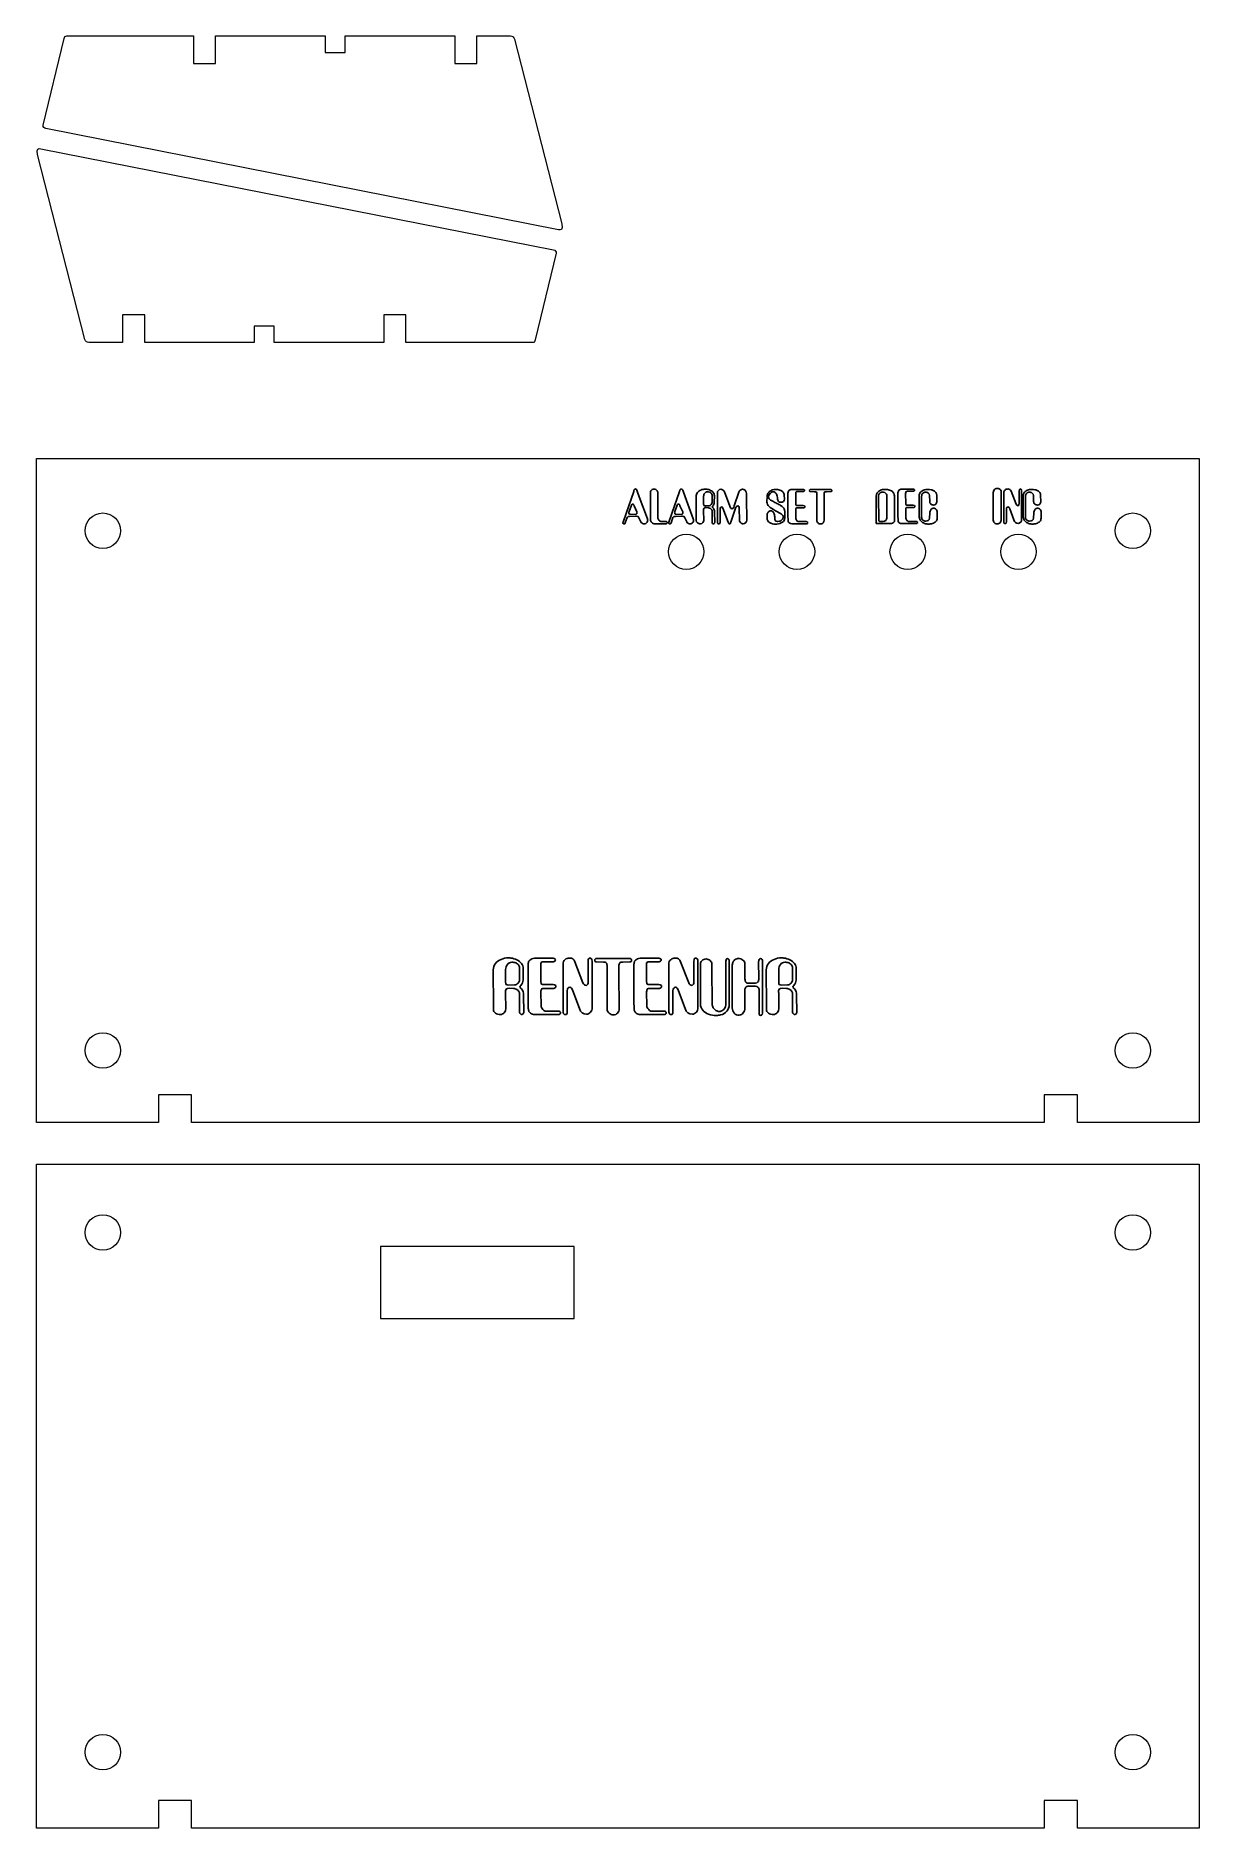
# Model space of a CAD drawing. Header units: millimetres. Extents: x -44 to 61, y -53 to 109.
import ezdxf

# ---------------------------------------------------------------- set-up
doc = ezdxf.new("R2010")
doc.units = ezdxf.units.MM
doc.header["$MEASUREMENT"] = 0
doc.layers.add('Layer 1', color=7, linetype='Continuous')

msp = doc.modelspace()

# ---------------------------------------------------------------- linework, layer by layer
at = {"layer": 'Layer 1', "color": 250, "lineweight": 20}
msp.add_lwpolyline([(-12.7913, -6.9702), (4.7085, -6.9702), (4.7085, -0.4702), (-12.7913, -0.4702), (-12.7913, -6.9702)], close=True, dxfattribs=at)
for centre in [(-37.873, 64.2107), (55.157, 64.2107), (14.8216, 62.3106), (24.822, 62.3106), (34.822, 62.3106), (44.822, 62.3106), (-37.873, 17.2443), (55.157, 17.2443), (-37.873, 0.7967), (55.157, 0.7967), (-37.873, -46.1697), (55.157, -46.1697)]:
    msp.add_ellipse(centre, major_axis=(0, 1.6), ratio=1, dxfattribs=at)
for points, knots in [([(-43.0225, 100.5494), (-43.0225, 100.5494), (3.2904, 91.4122), (3.2904, 91.4122), (3.2904, 91.4122), (3.4785, 91.3752), (3.7389, 91.3463), (3.5794, 91.9342), (3.5794, 91.9342), (3.5794, 91.9342), (-0.6914, 108.6351), (-0.6914, 108.6351), (-0.6914, 108.6351), (-0.7493, 108.8171), (-0.8639, 108.9177), (-1.0417, 108.9192), (-1.0417, 108.9192), (-1.0417, 108.9192), (-4.0892, 108.928), (-4.0892, 108.928), (-4.0892, 108.928), (-4.0892, 108.928), (-4.0892, 106.4279), (-4.0892, 106.4279), (-4.0892, 106.4279), (-4.0892, 106.4279), (-6.0892, 106.4279), (-6.0892, 106.4279), (-6.0892, 106.4279), (-6.0892, 106.4279), (-6.0892, 108.928), (-6.0892, 108.928), (-6.0892, 108.928), (-6.0892, 108.928), (-15.9892, 108.928), (-15.9892, 108.928), (-15.9892, 108.928), (-15.9892, 108.928), (-15.9893, 107.428), (-15.9893, 107.428), (-15.9893, 107.428), (-15.9893, 107.428), (-17.7893, 107.428), (-17.7893, 107.428), (-17.7893, 107.428), (-17.7893, 107.428), (-17.7892, 108.928), (-17.7892, 108.928), (-17.7892, 108.928), (-17.7892, 108.928), (-27.6892, 108.928), (-27.6892, 108.928), (-27.6892, 108.928), (-27.6892, 108.928), (-27.6892, 106.4279), (-27.6892, 106.4279), (-27.6892, 106.4279), (-27.6892, 106.4279), (-29.6892, 106.4279), (-29.6892, 106.4279), (-29.6892, 106.4279), (-29.6892, 106.4279), (-29.6892, 108.928), (-29.6892, 108.928), (-29.6892, 108.928), (-29.6892, 108.928), (-41.1191, 108.9281), (-41.1191, 108.9281), (-41.1191, 108.9281), (-41.3004, 108.9275), (-41.3191, 108.8194), (-41.3612, 108.692), (-41.3612, 108.692), (-41.3612, 108.692), (-43.2575, 100.8418), (-43.2575, 100.8418), (-43.2575, 100.8418), (-43.2949, 100.7058), (-43.1586, 100.5761), (-43.0225, 100.5494)], [0, 0, 0, 0, 0.04761905, 0.04761905, 0.04761905, 0.04761905, 0.0952381, 0.0952381, 0.0952381, 0.0952381, 0.14285714, 0.14285714, 0.14285714, 0.14285714, 0.19047619, 0.19047619, 0.19047619, 0.19047619, 0.23809524, 0.23809524, 0.23809524, 0.23809524, 0.28571429, 0.28571429, 0.28571429, 0.28571429, 0.33333333, 0.33333333, 0.33333333, 0.33333333, 0.38095238, 0.38095238, 0.38095238, 0.38095238, 0.42857143, 0.42857143, 0.42857143, 0.42857143, 0.47619048, 0.47619048, 0.47619048, 0.47619048, 0.52380952, 0.52380952, 0.52380952, 0.52380952, 0.57142857, 0.57142857, 0.57142857, 0.57142857, 0.61904762, 0.61904762, 0.61904762, 0.61904762, 0.66666667, 0.66666667, 0.66666667, 0.66666667, 0.71428571, 0.71428571, 0.71428571, 0.71428571, 0.76190476, 0.76190476, 0.76190476, 0.76190476, 0.80952381, 0.80952381, 0.80952381, 0.80952381, 0.85714286, 0.85714286, 0.85714286, 0.85714286, 0.9047619, 0.9047619, 0.9047619, 0.9047619, 1, 1, 1, 1]), ([(2.8406, 89.5865), (2.8406, 89.5865), (-43.4723, 98.7237), (-43.4723, 98.7237), (-43.4723, 98.7237), (-43.6604, 98.7607), (-43.9208, 98.7896), (-43.7613, 98.2017), (-43.7613, 98.2017), (-43.7613, 98.2017), (-39.4905, 81.5008), (-39.4905, 81.5008), (-39.4905, 81.5008), (-39.4326, 81.3188), (-39.318, 81.2182), (-39.1402, 81.2167), (-39.1402, 81.2167), (-39.1402, 81.2167), (-36.0927, 81.2079), (-36.0927, 81.2079), (-36.0927, 81.2079), (-36.0927, 81.2079), (-36.0927, 83.708), (-36.0927, 83.708), (-36.0927, 83.708), (-36.0927, 83.708), (-34.0927, 83.708), (-34.0927, 83.708), (-34.0927, 83.708), (-34.0927, 83.708), (-34.0927, 81.2079), (-34.0927, 81.2079), (-34.0927, 81.2079), (-34.0927, 81.2079), (-24.1927, 81.2079), (-24.1927, 81.2079), (-24.1927, 81.2079), (-24.1927, 81.2079), (-24.1926, 82.7079), (-24.1926, 82.7079), (-24.1926, 82.7079), (-24.1926, 82.7079), (-22.3926, 82.7079), (-22.3926, 82.7079), (-22.3926, 82.7079), (-22.3926, 82.7079), (-22.3927, 81.2079), (-22.3927, 81.2079), (-22.3927, 81.2079), (-22.3927, 81.2079), (-12.4927, 81.2079), (-12.4927, 81.2079), (-12.4927, 81.2079), (-12.4927, 81.2079), (-12.4927, 83.708), (-12.4927, 83.708), (-12.4927, 83.708), (-12.4927, 83.708), (-10.4927, 83.708), (-10.4927, 83.708), (-10.4927, 83.708), (-10.4927, 83.708), (-10.4927, 81.2079), (-10.4927, 81.2079), (-10.4927, 81.2079), (-10.4927, 81.2079), (0.9372, 81.2078), (0.9372, 81.2078), (0.9372, 81.2078), (1.1185, 81.2084), (1.1372, 81.3165), (1.1793, 81.4439), (1.1793, 81.4439), (1.1793, 81.4439), (3.0756, 89.2941), (3.0756, 89.2941), (3.0756, 89.2941), (3.113, 89.4301), (2.9767, 89.5598), (2.8406, 89.5865)], [0, 0, 0, 0, 0.04761905, 0.04761905, 0.04761905, 0.04761905, 0.0952381, 0.0952381, 0.0952381, 0.0952381, 0.14285714, 0.14285714, 0.14285714, 0.14285714, 0.19047619, 0.19047619, 0.19047619, 0.19047619, 0.23809524, 0.23809524, 0.23809524, 0.23809524, 0.28571429, 0.28571429, 0.28571429, 0.28571429, 0.33333333, 0.33333333, 0.33333333, 0.33333333, 0.38095238, 0.38095238, 0.38095238, 0.38095238, 0.42857143, 0.42857143, 0.42857143, 0.42857143, 0.47619048, 0.47619048, 0.47619048, 0.47619048, 0.52380952, 0.52380952, 0.52380952, 0.52380952, 0.57142857, 0.57142857, 0.57142857, 0.57142857, 0.61904762, 0.61904762, 0.61904762, 0.61904762, 0.66666667, 0.66666667, 0.66666667, 0.66666667, 0.71428571, 0.71428571, 0.71428571, 0.71428571, 0.76190476, 0.76190476, 0.76190476, 0.76190476, 0.80952381, 0.80952381, 0.80952381, 0.80952381, 0.85714286, 0.85714286, 0.85714286, 0.85714286, 0.9047619, 0.9047619, 0.9047619, 0.9047619, 1, 1, 1, 1]), ([(61.1429, 70.7326), (61.1429, 70.7326), (-43.8571, 70.7326), (-43.8571, 70.7326), (-43.8571, 70.7326), (-43.8571, 70.7326), (-43.8571, 10.7326), (-43.8571, 10.7326), (-43.8571, 10.7326), (-43.8571, 10.7326), (-32.8571, 10.7326), (-32.8571, 10.7326), (-32.8571, 10.7326), (-32.8571, 10.7326), (-32.8571, 13.2326), (-32.8571, 13.2326), (-32.8571, 13.2326), (-32.8571, 13.2326), (-29.8571, 13.2326), (-29.8571, 13.2326), (-29.8571, 13.2326), (-29.8571, 13.2326), (-29.8571, 10.7326), (-29.8571, 10.7326), (-29.8571, 10.7326), (-29.8571, 10.7326), (47.1429, 10.7326), (47.1429, 10.7326), (47.1429, 10.7326), (47.1429, 10.7326), (47.1429, 13.2326), (47.1429, 13.2326), (47.1429, 13.2326), (47.1429, 13.2326), (50.1429, 13.2326), (50.1429, 13.2326), (50.1429, 13.2326), (50.1429, 13.2326), (50.1429, 10.7326), (50.1429, 10.7326), (50.1429, 10.7326), (50.1429, 10.7326), (61.1429, 10.7326), (61.1429, 10.7326), (61.1429, 10.7326), (61.1429, 10.7326), (61.1429, 70.7326), (61.1429, 70.7326)], [0, 0, 0, 0, 0.07692308, 0.07692308, 0.07692308, 0.07692308, 0.15384615, 0.15384615, 0.15384615, 0.15384615, 0.23076923, 0.23076923, 0.23076923, 0.23076923, 0.30769231, 0.30769231, 0.30769231, 0.30769231, 0.38461538, 0.38461538, 0.38461538, 0.38461538, 0.46153846, 0.46153846, 0.46153846, 0.46153846, 0.53846154, 0.53846154, 0.53846154, 0.53846154, 0.61538462, 0.61538462, 0.61538462, 0.61538462, 0.69230769, 0.69230769, 0.69230769, 0.69230769, 0.76923077, 0.76923077, 0.76923077, 0.76923077, 0.84615385, 0.84615385, 0.84615385, 0.84615385, 1, 1, 1, 1]), ([(61.1429, 6.9658), (61.1429, 6.9658), (-43.8571, 6.9658), (-43.8571, 6.9658), (-43.8571, 6.9658), (-43.8571, 6.9658), (-43.8571, -53.0342), (-43.8571, -53.0342), (-43.8571, -53.0342), (-43.8571, -53.0342), (-32.8571, -53.0342), (-32.8571, -53.0342), (-32.8571, -53.0342), (-32.8571, -53.0342), (-32.8571, -50.5342), (-32.8571, -50.5342), (-32.8571, -50.5342), (-32.8571, -50.5342), (-29.8571, -50.5342), (-29.8571, -50.5342), (-29.8571, -50.5342), (-29.8571, -50.5342), (-29.8571, -53.0342), (-29.8571, -53.0342), (-29.8571, -53.0342), (-29.8571, -53.0342), (47.1429, -53.0342), (47.1429, -53.0342), (47.1429, -53.0342), (47.1429, -53.0342), (47.1429, -50.5342), (47.1429, -50.5342), (47.1429, -50.5342), (47.1429, -50.5342), (50.1429, -50.5342), (50.1429, -50.5342), (50.1429, -50.5342), (50.1429, -50.5342), (50.1429, -53.0342), (50.1429, -53.0342), (50.1429, -53.0342), (50.1429, -53.0342), (61.1429, -53.0342), (61.1429, -53.0342), (61.1429, -53.0342), (61.1429, -53.0342), (61.1429, 6.9658), (61.1429, 6.9658)], [0, 0, 0, 0, 0.07692308, 0.07692308, 0.07692308, 0.07692308, 0.15384615, 0.15384615, 0.15384615, 0.15384615, 0.23076923, 0.23076923, 0.23076923, 0.23076923, 0.30769231, 0.30769231, 0.30769231, 0.30769231, 0.38461538, 0.38461538, 0.38461538, 0.38461538, 0.46153846, 0.46153846, 0.46153846, 0.46153846, 0.53846154, 0.53846154, 0.53846154, 0.53846154, 0.61538462, 0.61538462, 0.61538462, 0.61538462, 0.69230769, 0.69230769, 0.69230769, 0.69230769, 0.76923077, 0.76923077, 0.76923077, 0.76923077, 0.84615385, 0.84615385, 0.84615385, 0.84615385, 1, 1, 1, 1])]:
    msp.add_open_spline(points, degree=3, knots=knots, dxfattribs=at)
at = {"layer": 'Layer 1', "color": 242}
for points, knots in [([(42.5503, 65.1732), (42.5503, 65.1072), (42.5665, 65.0471), (42.5988, 64.9928), (42.5988, 64.9928), (42.6318, 64.9384), (42.6765, 64.8957), (42.7327, 64.8653), (42.7327, 64.8653), (42.789, 64.835), (42.8511, 64.8201), (42.919, 64.8201), (42.919, 64.8201), (43.0173, 64.8201), (43.1007, 64.8576), (43.1693, 64.9333), (43.1693, 64.9333), (43.2378, 65.0089), (43.2721, 65.0995), (43.2721, 65.2049), (43.2721, 65.2049), (43.2721, 65.2049), (43.2721, 67.1911), (43.2721, 67.1911), (43.2721, 67.1911), (43.2721, 67.1911), (43.2721, 67.6839), (43.2721, 67.6839), (43.2721, 67.6839), (43.2721, 67.7486), (43.2559, 67.8074), (43.2236, 67.8604), (43.2236, 67.8604), (43.1906, 67.9141), (43.1473, 67.9568), (43.0923, 67.9885), (43.0923, 67.9885), (43.038, 68.0202), (42.9798, 68.0364), (42.919, 68.037), (42.919, 68.037), (42.8511, 68.037), (42.789, 68.0208), (42.7321, 67.9892), (42.7321, 67.9892), (42.6752, 67.9568), (42.6305, 67.9122), (42.5988, 67.8553), (42.5988, 67.8553), (42.5665, 67.7984), (42.5503, 67.7363), (42.5503, 67.669), (42.5503, 67.669), (42.5503, 67.669), (42.5503, 65.6809), (42.5503, 65.6809), (42.5503, 65.6809), (42.5503, 65.6809), (42.5503, 65.1732), (42.5503, 65.1732)], [0, 0, 0, 0, 0.0625, 0.0625, 0.0625, 0.0625, 0.125, 0.125, 0.125, 0.125, 0.1875, 0.1875, 0.1875, 0.1875, 0.25, 0.25, 0.25, 0.25, 0.3125, 0.3125, 0.3125, 0.3125, 0.375, 0.375, 0.375, 0.375, 0.4375, 0.4375, 0.4375, 0.4375, 0.5, 0.5, 0.5, 0.5, 0.5625, 0.5625, 0.5625, 0.5625, 0.625, 0.625, 0.625, 0.625, 0.6875, 0.6875, 0.6875, 0.6875, 0.75, 0.75, 0.75, 0.75, 0.8125, 0.8125, 0.8125, 0.8125, 0.875, 0.875, 0.875, 0.875, 1, 1, 1, 1]), ([(9.1125, 64.9729), (9.1047, 64.9534), (9.1008, 64.9321), (9.1008, 64.9075), (9.1008, 64.9075), (9.1008, 64.8636), (9.1176, 64.8351), (9.1513, 64.8222), (9.1513, 64.8222), (9.1584, 64.817), (9.17, 64.8144), (9.1862, 64.8144), (9.1862, 64.8144), (9.2121, 64.8144), (9.2366, 64.8235), (9.2593, 64.8422), (9.2593, 64.8422), (9.2826, 64.8603), (9.2981, 64.8836), (9.3065, 64.9114), (9.3065, 64.9114), (9.3065, 64.9114), (9.4695, 65.3965), (9.4695, 65.3965), (9.4695, 65.3965), (9.4798, 65.432), (9.5115, 65.4618), (9.5658, 65.4857), (9.5658, 65.4857), (9.5975, 65.4961), (9.6447, 65.5019), (9.7062, 65.5019), (9.7062, 65.5019), (9.7062, 65.5019), (10.3348, 65.509), (10.3348, 65.509), (10.3348, 65.509), (10.415, 65.509), (10.4642, 65.5025), (10.4823, 65.4896), (10.4823, 65.4896), (10.4926, 65.4825), (10.501, 65.4734), (10.5081, 65.4618), (10.5081, 65.4618), (10.5146, 65.4508), (10.5217, 65.4353), (10.5282, 65.4172), (10.5282, 65.4172), (10.5347, 65.3984), (10.5405, 65.3835), (10.545, 65.3732), (10.545, 65.3732), (10.545, 65.3732), (10.7267, 65.0045), (10.7267, 65.0045), (10.7267, 65.0045), (10.7539, 64.9515), (10.7927, 64.9095), (10.8438, 64.8791), (10.8438, 64.8791), (10.8949, 64.8487), (10.9499, 64.8338), (11.01, 64.8338), (11.01, 64.8338), (11.0585, 64.8338), (11.1096, 64.8441), (11.162, 64.8648), (11.162, 64.8648), (11.2176, 64.892), (11.261, 64.9328), (11.2927, 64.9871), (11.2927, 64.9871), (11.3243, 65.0408), (11.3399, 65.0996), (11.3399, 65.1636), (11.3399, 65.1636), (11.3399, 65.2083), (11.3321, 65.2522), (11.3172, 65.2949), (11.3172, 65.2949), (11.3172, 65.2949), (10.5754, 67.2824), (10.5754, 67.2824), (10.5754, 67.2824), (10.5754, 67.2824), (10.3898, 67.7752), (10.3898, 67.7752), (10.3898, 67.7752), (10.3684, 67.8438), (10.3478, 67.8949), (10.3264, 67.9291), (10.3264, 67.9291), (10.3051, 67.9634), (10.2708, 67.9809), (10.2229, 67.9809), (10.2229, 67.9809), (10.1996, 67.9809), (10.1796, 67.9744), (10.1634, 67.9621), (10.1634, 67.9621), (10.1473, 67.9492), (10.1343, 67.9324), (10.124, 67.911), (10.124, 67.911), (10.1143, 67.8903), (10.1046, 67.8632), (10.0955, 67.8302), (10.0955, 67.8302), (10.0871, 67.7972), (10.08, 67.7739), (10.0748, 67.7591), (10.0748, 67.7591), (10.0748, 67.7591), (9.3919, 65.7722), (9.3919, 65.7722), (9.3919, 65.7722), (9.3919, 65.7722), (9.1125, 64.9729), (9.1125, 64.9729)], [0, 0, 0, 0, 0.03225806, 0.03225806, 0.03225806, 0.03225806, 0.06451613, 0.06451613, 0.06451613, 0.06451613, 0.09677419, 0.09677419, 0.09677419, 0.09677419, 0.12903226, 0.12903226, 0.12903226, 0.12903226, 0.16129032, 0.16129032, 0.16129032, 0.16129032, 0.19354839, 0.19354839, 0.19354839, 0.19354839, 0.22580645, 0.22580645, 0.22580645, 0.22580645, 0.25806452, 0.25806452, 0.25806452, 0.25806452, 0.29032258, 0.29032258, 0.29032258, 0.29032258, 0.32258065, 0.32258065, 0.32258065, 0.32258065, 0.35483871, 0.35483871, 0.35483871, 0.35483871, 0.38709677, 0.38709677, 0.38709677, 0.38709677, 0.41935484, 0.41935484, 0.41935484, 0.41935484, 0.4516129, 0.4516129, 0.4516129, 0.4516129, 0.48387097, 0.48387097, 0.48387097, 0.48387097, 0.51612903, 0.51612903, 0.51612903, 0.51612903, 0.5483871, 0.5483871, 0.5483871, 0.5483871, 0.58064516, 0.58064516, 0.58064516, 0.58064516, 0.61290323, 0.61290323, 0.61290323, 0.61290323, 0.64516129, 0.64516129, 0.64516129, 0.64516129, 0.67741935, 0.67741935, 0.67741935, 0.67741935, 0.70967742, 0.70967742, 0.70967742, 0.70967742, 0.74193548, 0.74193548, 0.74193548, 0.74193548, 0.77419355, 0.77419355, 0.77419355, 0.77419355, 0.80645161, 0.80645161, 0.80645161, 0.80645161, 0.83870968, 0.83870968, 0.83870968, 0.83870968, 0.87096774, 0.87096774, 0.87096774, 0.87096774, 0.90322581, 0.90322581, 0.90322581, 0.90322581, 0.93548387, 0.93548387, 0.93548387, 0.93548387, 1, 1, 1, 1]), ([(9.8381, 66.4332), (9.8601, 66.4934), (9.8821, 66.5399), (9.9034, 66.5716), (9.9034, 66.5716), (9.9248, 66.6027), (9.9584, 66.6188), (10.005, 66.6188), (10.005, 66.6188), (10.027, 66.6156), (10.0444, 66.6065), (10.0567, 66.5917), (10.0567, 66.5917), (10.0697, 66.5768), (10.0819, 66.5522), (10.0936, 66.5179), (10.0936, 66.5179), (10.1059, 66.4837), (10.1123, 66.4649), (10.1136, 66.4636), (10.1136, 66.4636), (10.1136, 66.4636), (10.3581, 65.9093), (10.3581, 65.9093), (10.3581, 65.9093), (10.3684, 65.8848), (10.3736, 65.8576), (10.3736, 65.8279), (10.3736, 65.8279), (10.3736, 65.8013), (10.3684, 65.7774), (10.3581, 65.7574), (10.3581, 65.7574), (10.3342, 65.7108), (10.2876, 65.6875), (10.2191, 65.6875), (10.2191, 65.6875), (10.2191, 65.6875), (9.745, 65.6914), (9.745, 65.6914), (9.745, 65.6914), (9.7081, 65.6914), (9.6751, 65.7211), (9.6473, 65.78), (9.6473, 65.78), (9.6376, 65.8013), (9.6324, 65.8259), (9.6324, 65.8544), (9.6324, 65.8544), (9.6324, 65.888), (9.6389, 65.9223), (9.6525, 65.9553), (9.6525, 65.9553), (9.6525, 65.9553), (9.8381, 66.4332), (9.8381, 66.4332)], [0, 0, 0, 0, 0.06666667, 0.06666667, 0.06666667, 0.06666667, 0.13333333, 0.13333333, 0.13333333, 0.13333333, 0.2, 0.2, 0.2, 0.2, 0.26666667, 0.26666667, 0.26666667, 0.26666667, 0.33333333, 0.33333333, 0.33333333, 0.33333333, 0.4, 0.4, 0.4, 0.4, 0.46666667, 0.46666667, 0.46666667, 0.46666667, 0.53333333, 0.53333333, 0.53333333, 0.53333333, 0.6, 0.6, 0.6, 0.6, 0.66666667, 0.66666667, 0.66666667, 0.66666667, 0.73333333, 0.73333333, 0.73333333, 0.73333333, 0.8, 0.8, 0.8, 0.8, 0.86666667, 0.86666667, 0.86666667, 0.86666667, 1, 1, 1, 1]), ([(11.5876, 65.2141), (11.5876, 65.1223), (11.6264, 65.0356), (11.704, 64.9541), (11.704, 64.9541), (11.7383, 64.9179), (11.7855, 64.8888), (11.8457, 64.8668), (11.8457, 64.8668), (11.9064, 64.8448), (11.9511, 64.8338), (11.9802, 64.8338), (11.9802, 64.8338), (11.9802, 64.8338), (12.993, 64.8338), (12.993, 64.8338), (12.993, 64.8338), (13.0208, 64.8338), (13.0454, 64.8429), (13.0667, 64.8616), (13.0667, 64.8616), (13.0874, 64.8804), (13.0991, 64.903), (13.101, 64.9302), (13.101, 64.9302), (13.101, 64.9625), (13.0906, 64.9903), (13.07, 65.0129), (13.07, 65.0129), (13.0499, 65.0356), (13.024, 65.0472), (12.993, 65.0472), (12.993, 65.0472), (12.993, 65.0472), (12.6004, 65.0472), (12.6004, 65.0472), (12.6004, 65.0472), (12.4969, 65.0472), (12.4116, 65.0847), (12.3449, 65.1598), (12.3449, 65.1598), (12.2796, 65.2322), (12.2473, 65.3163), (12.2473, 65.412), (12.2473, 65.412), (12.2473, 65.412), (12.2434, 67.3988), (12.2434, 67.3988), (12.2434, 67.3988), (12.2434, 67.3988), (12.2395, 67.6782), (12.2395, 67.6782), (12.2395, 67.6782), (12.2395, 67.7306), (12.224, 67.7791), (12.1936, 67.8237), (12.1936, 67.8237), (12.1632, 67.8684), (12.1225, 67.9033), (12.072, 67.9279), (12.072, 67.9279), (12.0216, 67.9531), (11.9685, 67.9654), (11.9136, 67.9654), (11.9136, 67.9654), (11.856, 67.9654), (11.8023, 67.9524), (11.7532, 67.9272), (11.7532, 67.9272), (11.7034, 67.902), (11.6633, 67.8671), (11.6329, 67.8211), (11.6329, 67.8211), (11.6025, 67.7759), (11.5876, 67.7254), (11.5876, 67.6704), (11.5876, 67.6704), (11.5876, 67.6704), (11.5876, 65.6836), (11.5876, 65.6836), (11.5876, 65.6836), (11.5876, 65.6836), (11.5876, 65.2141), (11.5876, 65.2141)], [0, 0, 0, 0, 0.04545455, 0.04545455, 0.04545455, 0.04545455, 0.09090909, 0.09090909, 0.09090909, 0.09090909, 0.13636364, 0.13636364, 0.13636364, 0.13636364, 0.18181818, 0.18181818, 0.18181818, 0.18181818, 0.22727273, 0.22727273, 0.22727273, 0.22727273, 0.27272727, 0.27272727, 0.27272727, 0.27272727, 0.31818182, 0.31818182, 0.31818182, 0.31818182, 0.36363636, 0.36363636, 0.36363636, 0.36363636, 0.40909091, 0.40909091, 0.40909091, 0.40909091, 0.45454545, 0.45454545, 0.45454545, 0.45454545, 0.5, 0.5, 0.5, 0.5, 0.54545455, 0.54545455, 0.54545455, 0.54545455, 0.59090909, 0.59090909, 0.59090909, 0.59090909, 0.63636364, 0.63636364, 0.63636364, 0.63636364, 0.68181818, 0.68181818, 0.68181818, 0.68181818, 0.72727273, 0.72727273, 0.72727273, 0.72727273, 0.77272727, 0.77272727, 0.77272727, 0.77272727, 0.81818182, 0.81818182, 0.81818182, 0.81818182, 0.86363636, 0.86363636, 0.86363636, 0.86363636, 0.90909091, 0.90909091, 0.90909091, 0.90909091, 1, 1, 1, 1]), ([(13.2524, 64.9729), (13.2446, 64.9534), (13.2407, 64.9321), (13.2407, 64.9075), (13.2407, 64.9075), (13.2407, 64.8636), (13.2575, 64.8351), (13.2912, 64.8222), (13.2912, 64.8222), (13.2983, 64.817), (13.3099, 64.8144), (13.3261, 64.8144), (13.3261, 64.8144), (13.352, 64.8144), (13.3765, 64.8235), (13.3992, 64.8422), (13.3992, 64.8422), (13.4225, 64.8603), (13.438, 64.8836), (13.4464, 64.9114), (13.4464, 64.9114), (13.4464, 64.9114), (13.6094, 65.3965), (13.6094, 65.3965), (13.6094, 65.3965), (13.6197, 65.432), (13.6514, 65.4618), (13.7057, 65.4857), (13.7057, 65.4857), (13.7374, 65.4961), (13.7846, 65.5019), (13.8461, 65.5019), (13.8461, 65.5019), (13.8461, 65.5019), (14.4747, 65.509), (14.4747, 65.509), (14.4747, 65.509), (14.5549, 65.509), (14.6041, 65.5025), (14.6222, 65.4896), (14.6222, 65.4896), (14.6325, 65.4825), (14.6409, 65.4734), (14.648, 65.4618), (14.648, 65.4618), (14.6545, 65.4508), (14.6616, 65.4353), (14.6681, 65.4172), (14.6681, 65.4172), (14.6746, 65.3984), (14.6804, 65.3835), (14.6849, 65.3732), (14.6849, 65.3732), (14.6849, 65.3732), (14.8666, 65.0045), (14.8666, 65.0045), (14.8666, 65.0045), (14.8938, 64.9515), (14.9326, 64.9095), (14.9837, 64.8791), (14.9837, 64.8791), (15.0348, 64.8487), (15.0898, 64.8338), (15.1499, 64.8338), (15.1499, 64.8338), (15.1984, 64.8338), (15.2495, 64.8441), (15.3019, 64.8648), (15.3019, 64.8648), (15.3575, 64.892), (15.4009, 64.9328), (15.4326, 64.9871), (15.4326, 64.9871), (15.4642, 65.0408), (15.4798, 65.0996), (15.4798, 65.1636), (15.4798, 65.1636), (15.4798, 65.2083), (15.472, 65.2522), (15.4571, 65.2949), (15.4571, 65.2949), (15.4571, 65.2949), (14.7153, 67.2824), (14.7153, 67.2824), (14.7153, 67.2824), (14.7153, 67.2824), (14.5297, 67.7752), (14.5297, 67.7752), (14.5297, 67.7752), (14.5083, 67.8438), (14.4877, 67.8949), (14.4663, 67.9291), (14.4663, 67.9291), (14.445, 67.9634), (14.4107, 67.9809), (14.3628, 67.9809), (14.3628, 67.9809), (14.3395, 67.9809), (14.3195, 67.9744), (14.3033, 67.9621), (14.3033, 67.9621), (14.2872, 67.9492), (14.2742, 67.9324), (14.2639, 67.911), (14.2639, 67.911), (14.2542, 67.8903), (14.2445, 67.8632), (14.2354, 67.8302), (14.2354, 67.8302), (14.227, 67.7972), (14.2199, 67.7739), (14.2147, 67.7591), (14.2147, 67.7591), (14.2147, 67.7591), (13.5318, 65.7722), (13.5318, 65.7722), (13.5318, 65.7722), (13.5318, 65.7722), (13.2524, 64.9729), (13.2524, 64.9729)], [0, 0, 0, 0, 0.03225806, 0.03225806, 0.03225806, 0.03225806, 0.06451613, 0.06451613, 0.06451613, 0.06451613, 0.09677419, 0.09677419, 0.09677419, 0.09677419, 0.12903226, 0.12903226, 0.12903226, 0.12903226, 0.16129032, 0.16129032, 0.16129032, 0.16129032, 0.19354839, 0.19354839, 0.19354839, 0.19354839, 0.22580645, 0.22580645, 0.22580645, 0.22580645, 0.25806452, 0.25806452, 0.25806452, 0.25806452, 0.29032258, 0.29032258, 0.29032258, 0.29032258, 0.32258065, 0.32258065, 0.32258065, 0.32258065, 0.35483871, 0.35483871, 0.35483871, 0.35483871, 0.38709677, 0.38709677, 0.38709677, 0.38709677, 0.41935484, 0.41935484, 0.41935484, 0.41935484, 0.4516129, 0.4516129, 0.4516129, 0.4516129, 0.48387097, 0.48387097, 0.48387097, 0.48387097, 0.51612903, 0.51612903, 0.51612903, 0.51612903, 0.5483871, 0.5483871, 0.5483871, 0.5483871, 0.58064516, 0.58064516, 0.58064516, 0.58064516, 0.61290323, 0.61290323, 0.61290323, 0.61290323, 0.64516129, 0.64516129, 0.64516129, 0.64516129, 0.67741935, 0.67741935, 0.67741935, 0.67741935, 0.70967742, 0.70967742, 0.70967742, 0.70967742, 0.74193548, 0.74193548, 0.74193548, 0.74193548, 0.77419355, 0.77419355, 0.77419355, 0.77419355, 0.80645161, 0.80645161, 0.80645161, 0.80645161, 0.83870968, 0.83870968, 0.83870968, 0.83870968, 0.87096774, 0.87096774, 0.87096774, 0.87096774, 0.90322581, 0.90322581, 0.90322581, 0.90322581, 0.93548387, 0.93548387, 0.93548387, 0.93548387, 1, 1, 1, 1]), ([(13.978, 66.4332), (14, 66.4934), (14.022, 66.5399), (14.0433, 66.5716), (14.0433, 66.5716), (14.0647, 66.6027), (14.0983, 66.6188), (14.1449, 66.6188), (14.1449, 66.6188), (14.1669, 66.6156), (14.1843, 66.6065), (14.1966, 66.5917), (14.1966, 66.5917), (14.2096, 66.5768), (14.2218, 66.5522), (14.2335, 66.5179), (14.2335, 66.5179), (14.2458, 66.4837), (14.2522, 66.4649), (14.2535, 66.4636), (14.2535, 66.4636), (14.2535, 66.4636), (14.498, 65.9093), (14.498, 65.9093), (14.498, 65.9093), (14.5083, 65.8848), (14.5135, 65.8576), (14.5135, 65.8279), (14.5135, 65.8279), (14.5135, 65.8013), (14.5083, 65.7774), (14.498, 65.7574), (14.498, 65.7574), (14.4741, 65.7108), (14.4275, 65.6875), (14.359, 65.6875), (14.359, 65.6875), (14.359, 65.6875), (13.8849, 65.6914), (13.8849, 65.6914), (13.8849, 65.6914), (13.848, 65.6914), (13.815, 65.7211), (13.7872, 65.78), (13.7872, 65.78), (13.7775, 65.8013), (13.7723, 65.8259), (13.7723, 65.8544), (13.7723, 65.8544), (13.7723, 65.888), (13.7788, 65.9223), (13.7924, 65.9553), (13.7924, 65.9553), (13.7924, 65.9553), (13.978, 66.4332), (13.978, 66.4332)], [0, 0, 0, 0, 0.06666667, 0.06666667, 0.06666667, 0.06666667, 0.13333333, 0.13333333, 0.13333333, 0.13333333, 0.2, 0.2, 0.2, 0.2, 0.26666667, 0.26666667, 0.26666667, 0.26666667, 0.33333333, 0.33333333, 0.33333333, 0.33333333, 0.4, 0.4, 0.4, 0.4, 0.46666667, 0.46666667, 0.46666667, 0.46666667, 0.53333333, 0.53333333, 0.53333333, 0.53333333, 0.6, 0.6, 0.6, 0.6, 0.66666667, 0.66666667, 0.66666667, 0.66666667, 0.73333333, 0.73333333, 0.73333333, 0.73333333, 0.8, 0.8, 0.8, 0.8, 0.86666667, 0.86666667, 0.86666667, 0.86666667, 1, 1, 1, 1]), ([(15.7159, 65.1287), (15.7159, 65.0401), (15.754, 64.969), (15.829, 64.9146), (15.829, 64.9146), (15.9041, 64.861), (15.9985, 64.8338), (16.1123, 64.8338), (16.1123, 64.8338), (16.1925, 64.8467), (16.2598, 64.8817), (16.3141, 64.9386), (16.3141, 64.9386), (16.3684, 64.9955), (16.3956, 65.064), (16.3956, 65.1442), (16.3956, 65.1442), (16.3956, 65.1442), (16.3911, 66.0445), (16.3911, 66.0445), (16.3911, 66.0445), (16.3911, 66.0555), (16.3904, 66.071), (16.3891, 66.0911), (16.3891, 66.0911), (16.3878, 66.1111), (16.3872, 66.1267), (16.3872, 66.1376), (16.3872, 66.1376), (16.3872, 66.1868), (16.4014, 66.2243), (16.4299, 66.2502), (16.4299, 66.2502), (16.4609, 66.2786), (16.5101, 66.2929), (16.5773, 66.2929), (16.5773, 66.2929), (16.5773, 66.2929), (16.8257, 66.2773), (16.8257, 66.2773), (16.8257, 66.2773), (16.8871, 66.2748), (16.9492, 66.2534), (17.0119, 66.2153), (17.0119, 66.2153), (17.1128, 66.148), (17.1633, 66.0652), (17.1633, 65.9669), (17.1633, 65.9669), (17.1633, 65.9669), (17.1633, 64.9541), (17.1633, 64.9541), (17.1633, 64.9541), (17.1633, 64.9211), (17.1762, 64.8939), (17.2014, 64.8713), (17.2014, 64.8713), (17.2273, 64.8487), (17.2571, 64.8377), (17.2913, 64.8377), (17.2913, 64.8377), (17.3192, 64.8416), (17.3418, 64.8545), (17.3605, 64.8765), (17.3605, 64.8765), (17.3787, 64.8985), (17.3877, 64.9243), (17.3877, 64.9541), (17.3877, 64.9541), (17.3877, 64.9541), (17.3838, 65.9203), (17.3838, 65.9203), (17.3838, 65.9203), (17.3838, 66.0432), (17.3424, 66.1571), (17.2597, 66.2618), (17.2597, 66.2618), (17.2545, 66.2696), (17.2396, 66.2812), (17.2163, 66.2974), (17.2163, 66.2974), (17.193, 66.3136), (17.1788, 66.3297), (17.1749, 66.3472), (17.1749, 66.3472), (17.1749, 66.3782), (17.1917, 66.4112), (17.226, 66.4468), (17.226, 66.4468), (17.2609, 66.4817), (17.281, 66.5069), (17.2875, 66.5225), (17.2875, 66.5225), (17.3308, 66.6208), (17.3528, 66.7113), (17.3528, 66.7935), (17.3528, 66.7935), (17.3528, 66.7935), (17.3605, 67.3684), (17.3605, 67.3684), (17.3605, 67.3684), (17.3605, 67.4797), (17.3282, 67.5767), (17.2648, 67.6595), (17.2648, 67.6595), (17.2008, 67.7422), (17.1174, 67.8082), (17.0132, 67.8567), (17.0132, 67.8567), (16.9091, 67.9059), (16.7946, 67.9395), (16.6705, 67.9576), (16.6705, 67.9576), (16.642, 67.9628), (16.598, 67.9654), (16.5385, 67.9654), (16.5385, 67.9654), (16.3988, 67.9654), (16.2656, 67.9382), (16.1375, 67.8839), (16.1375, 67.8839), (16.0101, 67.8295), (15.9066, 67.7519), (15.8277, 67.651), (15.8277, 67.651), (15.7482, 67.5508), (15.7087, 67.4357), (15.7087, 67.3057), (15.7087, 67.3057), (15.7087, 67.3057), (15.7126, 65.3189), (15.7126, 65.3189), (15.7126, 65.3189), (15.7126, 65.3189), (15.7159, 65.1287), (15.7159, 65.1287)], [0, 0, 0, 0, 0.02857143, 0.02857143, 0.02857143, 0.02857143, 0.05714286, 0.05714286, 0.05714286, 0.05714286, 0.08571429, 0.08571429, 0.08571429, 0.08571429, 0.11428571, 0.11428571, 0.11428571, 0.11428571, 0.14285714, 0.14285714, 0.14285714, 0.14285714, 0.17142857, 0.17142857, 0.17142857, 0.17142857, 0.2, 0.2, 0.2, 0.2, 0.22857143, 0.22857143, 0.22857143, 0.22857143, 0.25714286, 0.25714286, 0.25714286, 0.25714286, 0.28571429, 0.28571429, 0.28571429, 0.28571429, 0.31428571, 0.31428571, 0.31428571, 0.31428571, 0.34285714, 0.34285714, 0.34285714, 0.34285714, 0.37142857, 0.37142857, 0.37142857, 0.37142857, 0.4, 0.4, 0.4, 0.4, 0.42857143, 0.42857143, 0.42857143, 0.42857143, 0.45714286, 0.45714286, 0.45714286, 0.45714286, 0.48571429, 0.48571429, 0.48571429, 0.48571429, 0.51428571, 0.51428571, 0.51428571, 0.51428571, 0.54285714, 0.54285714, 0.54285714, 0.54285714, 0.57142857, 0.57142857, 0.57142857, 0.57142857, 0.6, 0.6, 0.6, 0.6, 0.62857143, 0.62857143, 0.62857143, 0.62857143, 0.65714286, 0.65714286, 0.65714286, 0.65714286, 0.68571429, 0.68571429, 0.68571429, 0.68571429, 0.71428571, 0.71428571, 0.71428571, 0.71428571, 0.74285714, 0.74285714, 0.74285714, 0.74285714, 0.77142857, 0.77142857, 0.77142857, 0.77142857, 0.8, 0.8, 0.8, 0.8, 0.82857143, 0.82857143, 0.82857143, 0.82857143, 0.85714286, 0.85714286, 0.85714286, 0.85714286, 0.88571429, 0.88571429, 0.88571429, 0.88571429, 0.91428571, 0.91428571, 0.91428571, 0.91428571, 0.94285714, 0.94285714, 0.94285714, 0.94285714, 1, 1, 1, 1]), ([(16.3911, 67.3218), (16.3911, 67.4273), (16.4228, 67.5185), (16.4861, 67.5954), (16.4861, 67.5954), (16.5495, 67.6724), (16.6317, 67.7157), (16.7325, 67.7254), (16.7325, 67.7254), (16.8089, 67.7254), (16.8794, 67.7125), (16.9434, 67.6873), (16.9434, 67.6873), (17.0074, 67.662), (17.0579, 67.6258), (17.0954, 67.578), (17.0954, 67.578), (17.1322, 67.5301), (17.151, 67.4758), (17.151, 67.4143), (17.151, 67.4143), (17.151, 67.4143), (17.151, 66.7501), (17.151, 66.7501), (17.151, 66.7501), (17.151, 66.6867), (17.1251, 66.6247), (17.0734, 66.5645), (17.0734, 66.5645), (17.0204, 66.5031), (16.9563, 66.472), (16.88, 66.472), (16.88, 66.472), (16.88, 66.472), (16.5625, 66.4636), (16.5625, 66.4636), (16.5625, 66.4636), (16.4926, 66.4636), (16.4454, 66.474), (16.4221, 66.4947), (16.4221, 66.4947), (16.4014, 66.5179), (16.3911, 66.5593), (16.3911, 66.6188), (16.3911, 66.6188), (16.3911, 66.6188), (16.3911, 67.3218), (16.3911, 67.3218)], [0, 0, 0, 0, 0.07692308, 0.07692308, 0.07692308, 0.07692308, 0.15384615, 0.15384615, 0.15384615, 0.15384615, 0.23076923, 0.23076923, 0.23076923, 0.23076923, 0.30769231, 0.30769231, 0.30769231, 0.30769231, 0.38461538, 0.38461538, 0.38461538, 0.38461538, 0.46153846, 0.46153846, 0.46153846, 0.46153846, 0.53846154, 0.53846154, 0.53846154, 0.53846154, 0.61538462, 0.61538462, 0.61538462, 0.61538462, 0.69230769, 0.69230769, 0.69230769, 0.69230769, 0.76923077, 0.76923077, 0.76923077, 0.76923077, 0.84615385, 0.84615385, 0.84615385, 0.84615385, 1, 1, 1, 1]), ([(17.6367, 64.9851), (17.6367, 64.9431), (17.6496, 64.9062), (17.6748, 64.8758), (17.6748, 64.8758), (17.7007, 64.8454), (17.733, 64.8299), (17.7719, 64.8299), (17.7719, 64.8299), (17.8074, 64.8319), (17.8365, 64.8474), (17.8585, 64.8765), (17.8585, 64.8765), (17.8812, 64.9056), (17.8921, 64.9392), (17.8921, 64.978), (17.8921, 64.978), (17.8921, 64.978), (17.8921, 66.2036), (17.8921, 66.2036), (17.8921, 66.2036), (17.8921, 66.2942), (17.918, 66.3459), (17.9698, 66.3588), (17.9698, 66.3588), (18.0487, 66.3588), (18.1004, 66.3174), (18.1256, 66.2347), (18.1256, 66.2347), (18.1256, 66.2347), (18.6107, 64.9729), (18.6107, 64.9729), (18.6107, 64.9729), (18.6437, 64.8804), (18.6864, 64.8338), (18.7381, 64.8338), (18.7381, 64.8338), (18.7685, 64.8357), (18.7905, 64.8487), (18.8047, 64.8733), (18.8047, 64.8733), (18.8189, 64.8972), (18.8332, 64.9334), (18.8474, 64.9819), (18.8474, 64.9819), (18.8474, 64.9819), (19.2743, 66.2502), (19.2743, 66.2502), (19.2743, 66.2502), (19.3131, 66.3847), (19.3803, 66.452), (19.476, 66.452), (19.476, 66.452), (19.5614, 66.4371), (19.6041, 66.3588), (19.6041, 66.2191), (19.6041, 66.2191), (19.6041, 66.2191), (19.619, 65.1947), (19.619, 65.1947), (19.619, 65.1947), (19.619, 65.0964), (19.6532, 65.0117), (19.7212, 64.9405), (19.7212, 64.9405), (19.7891, 64.8694), (19.8712, 64.8338), (19.9689, 64.8338), (19.9689, 64.8338), (20.0568, 64.8377), (20.1318, 64.8733), (20.192, 64.9399), (20.192, 64.9399), (20.2528, 65.0071), (20.2832, 65.0854), (20.2832, 65.1746), (20.2832, 65.1746), (20.2832, 65.1746), (20.2631, 67.1627), (20.2631, 67.1627), (20.2631, 67.1627), (20.2631, 67.1627), (20.256, 67.5579), (20.256, 67.5579), (20.256, 67.5579), (20.256, 67.6549), (20.2308, 67.7396), (20.1816, 67.8127), (20.1816, 67.8127), (20.1325, 67.8852), (20.0639, 67.9298), (19.976, 67.946), (19.976, 67.946), (19.9449, 67.9511), (19.9223, 67.9537), (19.91, 67.9537), (19.91, 67.9537), (19.833, 67.9537), (19.7638, 67.9304), (19.7024, 67.8839), (19.7024, 67.8839), (19.641, 67.838), (19.597, 67.7759), (19.5692, 67.6976), (19.5692, 67.6976), (19.5692, 67.6976), (19.1501, 66.452), (19.1501, 66.452), (19.1501, 66.452), (19.1197, 66.3562), (19.0938, 66.2883), (19.0725, 66.2482), (19.0725, 66.2482), (19.0505, 66.2088), (19.0117, 66.1887), (18.9561, 66.1887), (18.9561, 66.1887), (18.9017, 66.1887), (18.8603, 66.2094), (18.8325, 66.2508), (18.8325, 66.2508), (18.8047, 66.2929), (18.7756, 66.355), (18.7465, 66.4371), (18.7465, 66.4371), (18.7465, 66.4371), (18.2653, 67.7131), (18.2653, 67.7131), (18.2653, 67.7131), (18.2395, 67.7869), (18.1981, 67.8451), (18.1411, 67.8871), (18.1411, 67.8871), (18.0836, 67.9291), (18.017, 67.9498), (17.94, 67.9498), (17.94, 67.9498), (17.8546, 67.9479), (17.7822, 67.9169), (17.7221, 67.8574), (17.7221, 67.8574), (17.6626, 67.7979), (17.6328, 67.7248), (17.6328, 67.6394), (17.6328, 67.6394), (17.6328, 67.6394), (17.6328, 65.6526), (17.6328, 65.6526), (17.6328, 65.6526), (17.6328, 65.6526), (17.6367, 64.9851), (17.6367, 64.9851)], [0, 0, 0, 0, 0.02564103, 0.02564103, 0.02564103, 0.02564103, 0.05128205, 0.05128205, 0.05128205, 0.05128205, 0.07692308, 0.07692308, 0.07692308, 0.07692308, 0.1025641, 0.1025641, 0.1025641, 0.1025641, 0.12820513, 0.12820513, 0.12820513, 0.12820513, 0.15384615, 0.15384615, 0.15384615, 0.15384615, 0.17948718, 0.17948718, 0.17948718, 0.17948718, 0.20512821, 0.20512821, 0.20512821, 0.20512821, 0.23076923, 0.23076923, 0.23076923, 0.23076923, 0.25641026, 0.25641026, 0.25641026, 0.25641026, 0.28205128, 0.28205128, 0.28205128, 0.28205128, 0.30769231, 0.30769231, 0.30769231, 0.30769231, 0.33333333, 0.33333333, 0.33333333, 0.33333333, 0.35897436, 0.35897436, 0.35897436, 0.35897436, 0.38461538, 0.38461538, 0.38461538, 0.38461538, 0.41025641, 0.41025641, 0.41025641, 0.41025641, 0.43589744, 0.43589744, 0.43589744, 0.43589744, 0.46153846, 0.46153846, 0.46153846, 0.46153846, 0.48717949, 0.48717949, 0.48717949, 0.48717949, 0.51282051, 0.51282051, 0.51282051, 0.51282051, 0.53846154, 0.53846154, 0.53846154, 0.53846154, 0.56410256, 0.56410256, 0.56410256, 0.56410256, 0.58974359, 0.58974359, 0.58974359, 0.58974359, 0.61538462, 0.61538462, 0.61538462, 0.61538462, 0.64102564, 0.64102564, 0.64102564, 0.64102564, 0.66666667, 0.66666667, 0.66666667, 0.66666667, 0.69230769, 0.69230769, 0.69230769, 0.69230769, 0.71794872, 0.71794872, 0.71794872, 0.71794872, 0.74358974, 0.74358974, 0.74358974, 0.74358974, 0.76923077, 0.76923077, 0.76923077, 0.76923077, 0.79487179, 0.79487179, 0.79487179, 0.79487179, 0.82051282, 0.82051282, 0.82051282, 0.82051282, 0.84615385, 0.84615385, 0.84615385, 0.84615385, 0.87179487, 0.87179487, 0.87179487, 0.87179487, 0.8974359, 0.8974359, 0.8974359, 0.8974359, 0.92307692, 0.92307692, 0.92307692, 0.92307692, 0.94871795, 0.94871795, 0.94871795, 0.94871795, 1, 1, 1, 1]), ([(23.4577, 65.1908), (23.3775, 65.0977), (23.2592, 65.0505), (23.104, 65.0505), (23.104, 65.0505), (23.0678, 65.0505), (23.0393, 65.0518), (23.0186, 65.0543), (23.0186, 65.0543), (22.9281, 65.0615), (22.8718, 65.0957), (22.8491, 65.1572), (22.8491, 65.1572), (22.8272, 65.218), (22.8129, 65.3176), (22.8065, 65.4553), (22.8065, 65.4553), (22.8006, 65.5931), (22.7793, 65.7056), (22.7444, 65.7942), (22.7444, 65.7942), (22.7088, 65.8822), (22.6344, 65.9488), (22.5219, 65.9941), (22.5219, 65.9941), (22.4986, 66.0044), (22.4721, 66.0096), (22.4443, 66.0096), (22.4443, 66.0096), (22.3615, 66.0096), (22.2865, 65.9721), (22.2192, 65.8971), (22.2192, 65.8971), (22.152, 65.8214), (22.1183, 65.7393), (22.1183, 65.6487), (22.1183, 65.6487), (22.1183, 65.6487), (22.1183, 65.3383), (22.1183, 65.3383), (22.1183, 65.3383), (22.1183, 65.1701), (22.1953, 65.0395), (22.3486, 64.9463), (22.3486, 64.9463), (22.5025, 64.8532), (22.6816, 64.8066), (22.8867, 64.8066), (22.8867, 64.8066), (22.9177, 64.8066), (22.9591, 64.8092), (23.0102, 64.815), (23.0102, 64.815), (23.2049, 64.8344), (23.3698, 64.8875), (23.5056, 64.9735), (23.5056, 64.9735), (23.6414, 65.0595), (23.7093, 65.1811), (23.7093, 65.3383), (23.7093, 65.3383), (23.7093, 65.3383), (23.7132, 65.9747), (23.7132, 65.9747), (23.7132, 65.9747), (23.7132, 66.0691), (23.6848, 66.1564), (23.6272, 66.236), (23.6272, 66.236), (23.5696, 66.3155), (23.4965, 66.3854), (23.4079, 66.4461), (23.4079, 66.4461), (23.32, 66.5063), (23.2113, 66.5684), (23.0833, 66.6331), (23.0833, 66.6331), (22.9552, 66.6971), (22.8407, 66.7546), (22.7392, 66.8051), (22.7392, 66.8051), (22.5782, 66.8885), (22.4553, 66.9661), (22.3718, 67.0373), (22.3718, 67.0373), (22.2884, 67.1078), (22.247, 67.1873), (22.247, 67.2746), (22.247, 67.2746), (22.247, 67.3917), (22.3311, 67.5249), (22.4986, 67.6743), (22.4986, 67.6743), (22.5426, 67.7105), (22.593, 67.7293), (22.6506, 67.7293), (22.6506, 67.7293), (22.7243, 67.7293), (22.7961, 67.7021), (22.8647, 67.6478), (22.8647, 67.6478), (22.9339, 67.5941), (22.9843, 67.5223), (23.0154, 67.4337), (23.0154, 67.4337), (23.0335, 67.382), (23.0471, 67.3044), (23.0561, 67.2003), (23.0561, 67.2003), (23.0645, 67.0961), (23.0742, 67.0198), (23.0839, 66.9713), (23.0839, 66.9713), (23.0936, 66.9234), (23.1195, 66.8795), (23.1609, 66.8407), (23.1609, 66.8407), (23.2029, 66.8012), (23.2689, 66.7805), (23.3601, 66.7779), (23.3601, 66.7779), (23.4467, 66.7779), (23.5237, 66.8057), (23.5903, 66.8607), (23.5903, 66.8607), (23.6563, 66.9163), (23.6893, 66.9855), (23.6893, 67.069), (23.6893, 67.069), (23.6893, 67.069), (23.6783, 67.4105), (23.6783, 67.4105), (23.6783, 67.4105), (23.6744, 67.5249), (23.6356, 67.6219), (23.5619, 67.7021), (23.5619, 67.7021), (23.4875, 67.7823), (23.3924, 67.8425), (23.276, 67.8826), (23.276, 67.8826), (23.1596, 67.922), (23.0386, 67.9421), (22.9138, 67.9421), (22.9138, 67.9421), (22.7799, 67.9421), (22.6525, 67.9169), (22.5322, 67.8658), (22.5322, 67.8658), (22.4119, 67.8147), (22.3143, 67.7416), (22.2386, 67.6465), (22.2386, 67.6465), (22.1636, 67.5514), (22.1241, 67.4415), (22.1222, 67.3167), (22.1222, 67.3167), (22.1222, 67.3167), (22.1106, 66.8012), (22.1106, 66.8012), (22.1106, 66.8012), (22.1106, 66.6415), (22.1746, 66.5037), (22.3026, 66.3886), (22.3026, 66.3886), (22.4301, 66.2728), (22.6208, 66.1486), (22.8737, 66.0154), (22.8737, 66.0154), (23.1266, 65.8828), (23.3064, 65.7793), (23.4131, 65.7063), (23.4131, 65.7063), (23.5198, 65.6332), (23.5729, 65.5439), (23.5729, 65.4392), (23.5729, 65.4392), (23.5729, 65.3615), (23.5347, 65.2788), (23.4577, 65.1908)], [0, 0, 0, 0, 0.02173913, 0.02173913, 0.02173913, 0.02173913, 0.04347826, 0.04347826, 0.04347826, 0.04347826, 0.06521739, 0.06521739, 0.06521739, 0.06521739, 0.08695652, 0.08695652, 0.08695652, 0.08695652, 0.10869565, 0.10869565, 0.10869565, 0.10869565, 0.13043478, 0.13043478, 0.13043478, 0.13043478, 0.15217391, 0.15217391, 0.15217391, 0.15217391, 0.17391304, 0.17391304, 0.17391304, 0.17391304, 0.19565217, 0.19565217, 0.19565217, 0.19565217, 0.2173913, 0.2173913, 0.2173913, 0.2173913, 0.23913043, 0.23913043, 0.23913043, 0.23913043, 0.26086957, 0.26086957, 0.26086957, 0.26086957, 0.2826087, 0.2826087, 0.2826087, 0.2826087, 0.30434783, 0.30434783, 0.30434783, 0.30434783, 0.32608696, 0.32608696, 0.32608696, 0.32608696, 0.34782609, 0.34782609, 0.34782609, 0.34782609, 0.36956522, 0.36956522, 0.36956522, 0.36956522, 0.39130435, 0.39130435, 0.39130435, 0.39130435, 0.41304348, 0.41304348, 0.41304348, 0.41304348, 0.43478261, 0.43478261, 0.43478261, 0.43478261, 0.45652174, 0.45652174, 0.45652174, 0.45652174, 0.47826087, 0.47826087, 0.47826087, 0.47826087, 0.5, 0.5, 0.5, 0.5, 0.52173913, 0.52173913, 0.52173913, 0.52173913, 0.54347826, 0.54347826, 0.54347826, 0.54347826, 0.56521739, 0.56521739, 0.56521739, 0.56521739, 0.58695652, 0.58695652, 0.58695652, 0.58695652, 0.60869565, 0.60869565, 0.60869565, 0.60869565, 0.63043478, 0.63043478, 0.63043478, 0.63043478, 0.65217391, 0.65217391, 0.65217391, 0.65217391, 0.67391304, 0.67391304, 0.67391304, 0.67391304, 0.69565217, 0.69565217, 0.69565217, 0.69565217, 0.7173913, 0.7173913, 0.7173913, 0.7173913, 0.73913043, 0.73913043, 0.73913043, 0.73913043, 0.76086957, 0.76086957, 0.76086957, 0.76086957, 0.7826087, 0.7826087, 0.7826087, 0.7826087, 0.80434783, 0.80434783, 0.80434783, 0.80434783, 0.82608696, 0.82608696, 0.82608696, 0.82608696, 0.84782609, 0.84782609, 0.84782609, 0.84782609, 0.86956522, 0.86956522, 0.86956522, 0.86956522, 0.89130435, 0.89130435, 0.89130435, 0.89130435, 0.91304348, 0.91304348, 0.91304348, 0.91304348, 0.93478261, 0.93478261, 0.93478261, 0.93478261, 0.95652174, 0.95652174, 0.95652174, 0.95652174, 1, 1, 1, 1]), ([(24.012, 65.2257), (24.012, 65.1514), (24.0191, 65.0906), (24.0346, 65.0427), (24.0346, 65.0427), (24.0495, 64.9948), (24.0812, 64.9515), (24.1284, 64.9114), (24.1284, 64.9114), (24.1937, 64.8571), (24.27, 64.8299), (24.3573, 64.8299), (24.3573, 64.8299), (24.3573, 64.8299), (25.6728, 64.8299), (25.6728, 64.8299), (25.6728, 64.8299), (25.7045, 64.8299), (25.7323, 64.839), (25.7569, 64.8571), (25.7569, 64.8571), (25.7808, 64.8758), (25.7931, 64.8985), (25.7931, 64.9263), (25.7931, 64.9263), (25.7931, 64.9567), (25.7808, 64.9813), (25.7562, 65), (25.7562, 65), (25.7317, 65.0188), (25.7026, 65.0278), (25.6689, 65.0278), (25.6689, 65.0278), (25.6689, 65.0278), (24.9743, 65.0278), (24.9743, 65.0278), (24.9743, 65.0278), (24.9446, 65.0278), (24.9226, 65.033), (24.9071, 65.0433), (24.9071, 65.0433), (24.8922, 65.0537), (24.8637, 65.077), (24.823, 65.1132), (24.823, 65.1132), (24.7512, 65.1811), (24.715, 65.2516), (24.715, 65.3266), (24.715, 65.3266), (24.715, 65.3266), (24.7066, 66.0833), (24.7066, 66.0833), (24.7066, 66.0833), (24.7066, 66.1687), (24.7221, 66.2243), (24.7538, 66.2502), (24.7538, 66.2502), (24.7848, 66.2709), (24.8392, 66.2812), (24.9168, 66.2812), (24.9168, 66.2812), (24.9168, 66.2812), (25.4135, 66.2812), (25.4135, 66.2812), (25.4135, 66.2812), (25.4458, 66.2812), (25.4749, 66.2929), (25.5001, 66.3162), (25.5001, 66.3162), (25.5247, 66.3394), (25.537, 66.3679), (25.537, 66.4015), (25.537, 66.4015), (25.5344, 66.4584), (25.4846, 66.4869), (25.3895, 66.4869), (25.3895, 66.4869), (25.3895, 66.4869), (24.8618, 66.4869), (24.8618, 66.4869), (24.8618, 66.4869), (24.8107, 66.4869), (24.7719, 66.4972), (24.7454, 66.5179), (24.7454, 66.5179), (24.7195, 66.5419), (24.7066, 66.5891), (24.7066, 66.6615), (24.7066, 66.6615), (24.7066, 66.6615), (24.7027, 67.5502), (24.7027, 67.5502), (24.7027, 67.5502), (24.7027, 67.6349), (24.7105, 67.6873), (24.726, 67.7054), (24.726, 67.7054), (24.7518, 67.7364), (24.8029, 67.7519), (24.878, 67.7519), (24.878, 67.7519), (24.878, 67.7519), (25.4057, 67.7519), (25.4057, 67.7519), (25.4057, 67.7519), (25.4335, 67.7519), (25.4574, 67.7616), (25.4788, 67.7817), (25.4788, 67.7817), (25.4995, 67.8011), (25.5098, 67.825), (25.5098, 67.8528), (25.5098, 67.8528), (25.5098, 67.88), (25.4975, 67.902), (25.4723, 67.9182), (25.4723, 67.9182), (25.4471, 67.9343), (25.4186, 67.9421), (25.3857, 67.9421), (25.3857, 67.9421), (25.3857, 67.9421), (24.3502, 67.9421), (24.3502, 67.9421), (24.3502, 67.9421), (24.2441, 67.9421), (24.1568, 67.9084), (24.0896, 67.8405), (24.0896, 67.8405), (24.0521, 67.8004), (24.0288, 67.7545), (24.0191, 67.7034), (24.0191, 67.7034), (24.0094, 67.6523), (24.0042, 67.5831), (24.0042, 67.4958), (24.0042, 67.4958), (24.0042, 67.4958), (24.0081, 65.509), (24.0081, 65.509), (24.0081, 65.509), (24.0081, 65.509), (24.012, 65.2257), (24.012, 65.2257)], [0, 0, 0, 0, 0.02702703, 0.02702703, 0.02702703, 0.02702703, 0.05405405, 0.05405405, 0.05405405, 0.05405405, 0.08108108, 0.08108108, 0.08108108, 0.08108108, 0.10810811, 0.10810811, 0.10810811, 0.10810811, 0.13513514, 0.13513514, 0.13513514, 0.13513514, 0.16216216, 0.16216216, 0.16216216, 0.16216216, 0.18918919, 0.18918919, 0.18918919, 0.18918919, 0.21621622, 0.21621622, 0.21621622, 0.21621622, 0.24324324, 0.24324324, 0.24324324, 0.24324324, 0.27027027, 0.27027027, 0.27027027, 0.27027027, 0.2972973, 0.2972973, 0.2972973, 0.2972973, 0.32432432, 0.32432432, 0.32432432, 0.32432432, 0.35135135, 0.35135135, 0.35135135, 0.35135135, 0.37837838, 0.37837838, 0.37837838, 0.37837838, 0.40540541, 0.40540541, 0.40540541, 0.40540541, 0.43243243, 0.43243243, 0.43243243, 0.43243243, 0.45945946, 0.45945946, 0.45945946, 0.45945946, 0.48648649, 0.48648649, 0.48648649, 0.48648649, 0.51351351, 0.51351351, 0.51351351, 0.51351351, 0.54054054, 0.54054054, 0.54054054, 0.54054054, 0.56756757, 0.56756757, 0.56756757, 0.56756757, 0.59459459, 0.59459459, 0.59459459, 0.59459459, 0.62162162, 0.62162162, 0.62162162, 0.62162162, 0.64864865, 0.64864865, 0.64864865, 0.64864865, 0.67567568, 0.67567568, 0.67567568, 0.67567568, 0.7027027, 0.7027027, 0.7027027, 0.7027027, 0.72972973, 0.72972973, 0.72972973, 0.72972973, 0.75675676, 0.75675676, 0.75675676, 0.75675676, 0.78378378, 0.78378378, 0.78378378, 0.78378378, 0.81081081, 0.81081081, 0.81081081, 0.81081081, 0.83783784, 0.83783784, 0.83783784, 0.83783784, 0.86486486, 0.86486486, 0.86486486, 0.86486486, 0.89189189, 0.89189189, 0.89189189, 0.89189189, 0.91891892, 0.91891892, 0.91891892, 0.91891892, 0.94594595, 0.94594595, 0.94594595, 0.94594595, 1, 1, 1, 1]), ([(26.6197, 65.1481), (26.6197, 65.0569), (26.6539, 64.9793), (26.7219, 64.9146), (26.7219, 64.9146), (26.7904, 64.8506), (26.8713, 64.8183), (26.965, 64.8183), (26.965, 64.8183), (27.0536, 64.8202), (27.1287, 64.8545), (27.1888, 64.9211), (27.1888, 64.9211), (27.249, 64.9877), (27.2794, 65.066), (27.2794, 65.1559), (27.2794, 65.1559), (27.2794, 65.1559), (27.2677, 67.1421), (27.2677, 67.1421), (27.2677, 67.1421), (27.2677, 67.1421), (27.2638, 67.5107), (27.2638, 67.5107), (27.2638, 67.5107), (27.2638, 67.5993), (27.2806, 67.6601), (27.3143, 67.6937), (27.3143, 67.6937), (27.3486, 67.7222), (27.4042, 67.7364), (27.4811, 67.7364), (27.4811, 67.7364), (27.4811, 67.7364), (27.8731, 67.7403), (27.8731, 67.7403), (27.8731, 67.7403), (27.8989, 67.7403), (27.9203, 67.7487), (27.939, 67.7655), (27.939, 67.7655), (27.9571, 67.783), (27.9662, 67.8037), (27.9662, 67.8295), (27.9662, 67.8295), (27.9662, 67.8567), (27.9546, 67.8813), (27.9313, 67.9039), (27.9313, 67.9039), (27.908, 67.9266), (27.8821, 67.9382), (27.8537, 67.9382), (27.8537, 67.9382), (27.8537, 67.9382), (26.0369, 67.9304), (26.0369, 67.9304), (26.0369, 67.9304), (26.0104, 67.9304), (25.9878, 67.9233), (25.9684, 67.9084), (25.9684, 67.9084), (25.949, 67.8936), (25.9386, 67.8735), (25.9367, 67.8489), (25.9367, 67.8489), (25.9367, 67.8192), (25.9445, 67.794), (25.96, 67.7726), (25.96, 67.7726), (25.9755, 67.7506), (25.9962, 67.7403), (26.0221, 67.7403), (26.0221, 67.7403), (26.0221, 67.7403), (26.4069, 67.7364), (26.4069, 67.7364), (26.4069, 67.7364), (26.4877, 67.7364), (26.5446, 67.7183), (26.577, 67.6814), (26.577, 67.6814), (26.6029, 67.6452), (26.6158, 67.5838), (26.6158, 67.4958), (26.6158, 67.4958), (26.6158, 67.4958), (26.6158, 65.509), (26.6158, 65.509), (26.6158, 65.509), (26.6158, 65.509), (26.6197, 65.1481), (26.6197, 65.1481)], [0, 0, 0, 0, 0.04166667, 0.04166667, 0.04166667, 0.04166667, 0.08333333, 0.08333333, 0.08333333, 0.08333333, 0.125, 0.125, 0.125, 0.125, 0.16666667, 0.16666667, 0.16666667, 0.16666667, 0.20833333, 0.20833333, 0.20833333, 0.20833333, 0.25, 0.25, 0.25, 0.25, 0.29166667, 0.29166667, 0.29166667, 0.29166667, 0.33333333, 0.33333333, 0.33333333, 0.33333333, 0.375, 0.375, 0.375, 0.375, 0.41666667, 0.41666667, 0.41666667, 0.41666667, 0.45833333, 0.45833333, 0.45833333, 0.45833333, 0.5, 0.5, 0.5, 0.5, 0.54166667, 0.54166667, 0.54166667, 0.54166667, 0.58333333, 0.58333333, 0.58333333, 0.58333333, 0.625, 0.625, 0.625, 0.625, 0.66666667, 0.66666667, 0.66666667, 0.66666667, 0.70833333, 0.70833333, 0.70833333, 0.70833333, 0.75, 0.75, 0.75, 0.75, 0.79166667, 0.79166667, 0.79166667, 0.79166667, 0.83333333, 0.83333333, 0.83333333, 0.83333333, 0.875, 0.875, 0.875, 0.875, 0.91666667, 0.91666667, 0.91666667, 0.91666667, 1, 1, 1, 1]), ([(31.9812, 64.8628), (31.9812, 64.8628), (33.2896, 64.8628), (33.2896, 64.8628), (33.2896, 64.8628), (33.3995, 64.8628), (33.4849, 64.8912), (33.5457, 64.9481), (33.5457, 64.9481), (33.5838, 64.9831), (33.6078, 65.0225), (33.6168, 65.0645), (33.6168, 65.0645), (33.6259, 65.1072), (33.6304, 65.1667), (33.6304, 65.2431), (33.6304, 65.2431), (33.6304, 65.2431), (33.6233, 67.2299), (33.6233, 67.2299), (33.6233, 67.2299), (33.6233, 67.2299), (33.6194, 67.3728), (33.6194, 67.3728), (33.6194, 67.3728), (33.6194, 67.4931), (33.5793, 67.5972), (33.4997, 67.6839), (33.4997, 67.6839), (33.4195, 67.7705), (33.3154, 67.8365), (33.1861, 67.8811), (33.1861, 67.8811), (33.0574, 67.9258), (32.9235, 67.9478), (32.7844, 67.9478), (32.7844, 67.9478), (32.6182, 67.9478), (32.4759, 67.9193), (32.3582, 67.8617), (32.3582, 67.8617), (32.1047, 67.744), (31.9773, 67.5694), (31.9773, 67.3379), (31.9773, 67.3379), (31.9773, 67.3379), (31.9773, 65.3511), (31.9773, 65.3511), (31.9773, 65.3511), (31.9773, 65.3511), (31.9812, 64.8628), (31.9812, 64.8628)], [0, 0, 0, 0, 0.07142857, 0.07142857, 0.07142857, 0.07142857, 0.14285714, 0.14285714, 0.14285714, 0.14285714, 0.21428571, 0.21428571, 0.21428571, 0.21428571, 0.28571429, 0.28571429, 0.28571429, 0.28571429, 0.35714286, 0.35714286, 0.35714286, 0.35714286, 0.42857143, 0.42857143, 0.42857143, 0.42857143, 0.5, 0.5, 0.5, 0.5, 0.57142857, 0.57142857, 0.57142857, 0.57142857, 0.64285714, 0.64285714, 0.64285714, 0.64285714, 0.71428571, 0.71428571, 0.71428571, 0.71428571, 0.78571429, 0.78571429, 0.78571429, 0.78571429, 0.85714286, 0.85714286, 0.85714286, 0.85714286, 1, 1, 1, 1]), ([(32.1868, 67.3379), (32.1868, 67.4349), (32.2192, 67.517), (32.2839, 67.5843), (32.2839, 67.5843), (32.3485, 67.6515), (32.4307, 67.6897), (32.529, 67.6988), (32.529, 67.6988), (32.6066, 67.6988), (32.6777, 67.6832), (32.7411, 67.6522), (32.7411, 67.6522), (32.8051, 67.6211), (32.8556, 67.5778), (32.8924, 67.5228), (32.8924, 67.5228), (32.9293, 67.4679), (32.9481, 67.4064), (32.9481, 67.3379), (32.9481, 67.3379), (32.9481, 67.3379), (32.9403, 65.4099), (32.9403, 65.4099), (32.9403, 65.4099), (32.9403, 65.298), (32.906, 65.2081), (32.8362, 65.1422), (32.8362, 65.1422), (32.7689, 65.0801), (32.6952, 65.049), (32.6143, 65.049), (32.6143, 65.049), (32.6143, 65.049), (32.3311, 65.049), (32.3311, 65.049), (32.3311, 65.049), (32.2955, 65.049), (32.2657, 65.0594), (32.2418, 65.0807), (32.2418, 65.0807), (32.2134, 65.1034), (32.1991, 65.1532), (32.1991, 65.2314), (32.1991, 65.2314), (32.1991, 65.2314), (32.1914, 67.2176), (32.1914, 67.2176), (32.1914, 67.2176), (32.1914, 67.2176), (32.1868, 67.3379), (32.1868, 67.3379)], [0, 0, 0, 0, 0.07142857, 0.07142857, 0.07142857, 0.07142857, 0.14285714, 0.14285714, 0.14285714, 0.14285714, 0.21428571, 0.21428571, 0.21428571, 0.21428571, 0.28571429, 0.28571429, 0.28571429, 0.28571429, 0.35714286, 0.35714286, 0.35714286, 0.35714286, 0.42857143, 0.42857143, 0.42857143, 0.42857143, 0.5, 0.5, 0.5, 0.5, 0.57142857, 0.57142857, 0.57142857, 0.57142857, 0.64285714, 0.64285714, 0.64285714, 0.64285714, 0.71428571, 0.71428571, 0.71428571, 0.71428571, 0.78571429, 0.78571429, 0.78571429, 0.78571429, 0.85714286, 0.85714286, 0.85714286, 0.85714286, 1, 1, 1, 1]), ([(33.9454, 65.2469), (33.9454, 65.1726), (33.9525, 65.1118), (33.968, 65.0639), (33.968, 65.0639), (33.9829, 65.016), (34.0146, 64.9727), (34.0618, 64.9326), (34.0618, 64.9326), (34.1271, 64.8783), (34.2034, 64.8511), (34.2907, 64.8511), (34.2907, 64.8511), (34.2907, 64.8511), (35.6062, 64.8511), (35.6062, 64.8511), (35.6062, 64.8511), (35.6379, 64.8511), (35.6657, 64.8602), (35.6903, 64.8783), (35.6903, 64.8783), (35.7142, 64.897), (35.7265, 64.9197), (35.7265, 64.9475), (35.7265, 64.9475), (35.7265, 64.9779), (35.7142, 65.0025), (35.6896, 65.0212), (35.6896, 65.0212), (35.6651, 65.04), (35.636, 65.049), (35.6023, 65.049), (35.6023, 65.049), (35.6023, 65.049), (34.9077, 65.049), (34.9077, 65.049), (34.9077, 65.049), (34.878, 65.049), (34.856, 65.0542), (34.8405, 65.0645), (34.8405, 65.0645), (34.8256, 65.0749), (34.7971, 65.0982), (34.7564, 65.1344), (34.7564, 65.1344), (34.6846, 65.2023), (34.6484, 65.2728), (34.6484, 65.3478), (34.6484, 65.3478), (34.6484, 65.3478), (34.64, 66.1045), (34.64, 66.1045), (34.64, 66.1045), (34.64, 66.1899), (34.6555, 66.2455), (34.6872, 66.2714), (34.6872, 66.2714), (34.7182, 66.2921), (34.7726, 66.3024), (34.8502, 66.3024), (34.8502, 66.3024), (34.8502, 66.3024), (35.3469, 66.3024), (35.3469, 66.3024), (35.3469, 66.3024), (35.3792, 66.3024), (35.4083, 66.3141), (35.4335, 66.3374), (35.4335, 66.3374), (35.4581, 66.3606), (35.4704, 66.3891), (35.4704, 66.4227), (35.4704, 66.4227), (35.4678, 66.4796), (35.418, 66.5081), (35.3229, 66.5081), (35.3229, 66.5081), (35.3229, 66.5081), (34.7952, 66.5081), (34.7952, 66.5081), (34.7952, 66.5081), (34.7441, 66.5081), (34.7053, 66.5184), (34.6788, 66.5391), (34.6788, 66.5391), (34.6529, 66.5631), (34.64, 66.6103), (34.64, 66.6827), (34.64, 66.6827), (34.64, 66.6827), (34.6361, 67.5714), (34.6361, 67.5714), (34.6361, 67.5714), (34.6361, 67.6561), (34.6439, 67.7085), (34.6594, 67.7266), (34.6594, 67.7266), (34.6852, 67.7576), (34.7363, 67.7731), (34.8114, 67.7731), (34.8114, 67.7731), (34.8114, 67.7731), (35.3391, 67.7731), (35.3391, 67.7731), (35.3391, 67.7731), (35.3669, 67.7731), (35.3908, 67.7828), (35.4122, 67.8029), (35.4122, 67.8029), (35.4329, 67.8223), (35.4432, 67.8462), (35.4432, 67.874), (35.4432, 67.874), (35.4432, 67.9012), (35.4309, 67.9232), (35.4057, 67.9394), (35.4057, 67.9394), (35.3805, 67.9555), (35.352, 67.9633), (35.3191, 67.9633), (35.3191, 67.9633), (35.3191, 67.9633), (34.2836, 67.9633), (34.2836, 67.9633), (34.2836, 67.9633), (34.1775, 67.9633), (34.0902, 67.9296), (34.023, 67.8617), (34.023, 67.8617), (33.9855, 67.8216), (33.9622, 67.7757), (33.9525, 67.7246), (33.9525, 67.7246), (33.9428, 67.6735), (33.9376, 67.6043), (33.9376, 67.517), (33.9376, 67.517), (33.9376, 67.517), (33.9415, 65.5302), (33.9415, 65.5302), (33.9415, 65.5302), (33.9415, 65.5302), (33.9454, 65.2469), (33.9454, 65.2469)], [0, 0, 0, 0, 0.02702703, 0.02702703, 0.02702703, 0.02702703, 0.05405405, 0.05405405, 0.05405405, 0.05405405, 0.08108108, 0.08108108, 0.08108108, 0.08108108, 0.10810811, 0.10810811, 0.10810811, 0.10810811, 0.13513514, 0.13513514, 0.13513514, 0.13513514, 0.16216216, 0.16216216, 0.16216216, 0.16216216, 0.18918919, 0.18918919, 0.18918919, 0.18918919, 0.21621622, 0.21621622, 0.21621622, 0.21621622, 0.24324324, 0.24324324, 0.24324324, 0.24324324, 0.27027027, 0.27027027, 0.27027027, 0.27027027, 0.2972973, 0.2972973, 0.2972973, 0.2972973, 0.32432432, 0.32432432, 0.32432432, 0.32432432, 0.35135135, 0.35135135, 0.35135135, 0.35135135, 0.37837838, 0.37837838, 0.37837838, 0.37837838, 0.40540541, 0.40540541, 0.40540541, 0.40540541, 0.43243243, 0.43243243, 0.43243243, 0.43243243, 0.45945946, 0.45945946, 0.45945946, 0.45945946, 0.48648649, 0.48648649, 0.48648649, 0.48648649, 0.51351351, 0.51351351, 0.51351351, 0.51351351, 0.54054054, 0.54054054, 0.54054054, 0.54054054, 0.56756757, 0.56756757, 0.56756757, 0.56756757, 0.59459459, 0.59459459, 0.59459459, 0.59459459, 0.62162162, 0.62162162, 0.62162162, 0.62162162, 0.64864865, 0.64864865, 0.64864865, 0.64864865, 0.67567568, 0.67567568, 0.67567568, 0.67567568, 0.7027027, 0.7027027, 0.7027027, 0.7027027, 0.72972973, 0.72972973, 0.72972973, 0.72972973, 0.75675676, 0.75675676, 0.75675676, 0.75675676, 0.78378378, 0.78378378, 0.78378378, 0.78378378, 0.81081081, 0.81081081, 0.81081081, 0.81081081, 0.83783784, 0.83783784, 0.83783784, 0.83783784, 0.86486486, 0.86486486, 0.86486486, 0.86486486, 0.89189189, 0.89189189, 0.89189189, 0.89189189, 0.91891892, 0.91891892, 0.91891892, 0.91891892, 0.94594595, 0.94594595, 0.94594595, 0.94594595, 1, 1, 1, 1]), ([(35.8513, 65.538), (35.8513, 65.4054), (35.8882, 65.2838), (35.9613, 65.1738), (35.9613, 65.1738), (36.0344, 65.0639), (36.132, 64.9772), (36.253, 64.9139), (36.253, 64.9139), (36.3746, 64.8505), (36.5052, 64.8155), (36.6462, 64.8084), (36.6462, 64.8084), (36.7943, 64.8084), (36.9321, 64.8278), (37.0582, 64.866), (37.0582, 64.866), (37.1836, 64.9048), (37.2852, 64.9637), (37.3615, 65.0432), (37.3615, 65.0432), (37.4378, 65.1228), (37.4766, 65.2204), (37.4773, 65.3362), (37.4773, 65.3362), (37.4773, 65.3362), (37.485, 65.8879), (37.485, 65.8879), (37.485, 65.8879), (37.485, 65.9836), (37.4501, 66.0664), (37.3816, 66.1362), (37.3816, 66.1362), (37.3124, 66.2054), (37.2283, 66.2403), (37.1274, 66.2403), (37.1274, 66.2403), (37.0368, 66.2352), (36.965, 66.1912), (36.9127, 66.1084), (36.9127, 66.1084), (36.8603, 66.025), (36.8299, 65.9273), (36.8215, 65.8141), (36.8215, 65.8141), (36.8215, 65.8141), (36.7904, 65.3284), (36.7904, 65.3284), (36.7904, 65.3284), (36.7865, 65.2502), (36.751, 65.1881), (36.6837, 65.1415), (36.6837, 65.1415), (36.6164, 65.0949), (36.5369, 65.0717), (36.4444, 65.0717), (36.4444, 65.0717), (36.3448, 65.0717), (36.2588, 65.1066), (36.187, 65.1764), (36.187, 65.1764), (36.1152, 65.2463), (36.0796, 65.3304), (36.0796, 65.4293), (36.0796, 65.4293), (36.0796, 65.4293), (36.0796, 67.323), (36.0796, 67.323), (36.0796, 67.323), (36.0796, 67.4265), (36.1133, 67.5151), (36.1812, 67.5888), (36.1812, 67.5888), (36.2491, 67.6625), (36.3319, 67.6988), (36.4289, 67.6988), (36.4289, 67.6988), (36.5272, 67.6988), (36.6113, 67.6703), (36.6818, 67.6134), (36.6818, 67.6134), (36.7523, 67.5565), (36.7885, 67.4827), (36.7904, 67.3928), (36.7904, 67.3928), (36.7904, 67.3928), (36.8053, 66.8535), (36.8053, 66.8535), (36.8053, 66.8535), (36.8072, 66.7636), (36.8428, 66.6866), (36.9114, 66.6232), (36.9114, 66.6232), (36.9806, 66.5592), (37.0601, 66.5275), (37.1513, 66.5275), (37.1513, 66.5275), (37.2373, 66.5327), (37.3091, 66.5644), (37.3667, 66.6226), (37.3667, 66.6226), (37.4249, 66.6808), (37.4533, 66.7519), (37.4533, 66.8341), (37.4533, 66.8341), (37.4533, 66.8341), (37.4385, 67.4194), (37.4385, 67.4194), (37.4385, 67.4194), (37.4365, 67.5086), (37.4126, 67.5869), (37.3667, 67.6548), (37.3667, 67.6548), (37.3201, 67.7227), (37.2587, 67.7783), (37.1811, 67.8216), (37.1811, 67.8216), (37.1035, 67.8643), (37.0187, 67.8967), (36.9269, 67.9167), (36.9269, 67.9167), (36.8344, 67.9374), (36.7387, 67.9478), (36.6384, 67.9478), (36.6384, 67.9478), (36.5065, 67.9458), (36.381, 67.9225), (36.2614, 67.8779), (36.2614, 67.8779), (36.1411, 67.8326), (36.0441, 67.7673), (35.9684, 67.6813), (35.9684, 67.6813), (35.8927, 67.5946), (35.8552, 67.4918), (35.8552, 67.3728), (35.8552, 67.3728), (35.8552, 67.3728), (35.8513, 65.538), (35.8513, 65.538)], [0, 0, 0, 0, 0.02777778, 0.02777778, 0.02777778, 0.02777778, 0.05555556, 0.05555556, 0.05555556, 0.05555556, 0.08333333, 0.08333333, 0.08333333, 0.08333333, 0.11111111, 0.11111111, 0.11111111, 0.11111111, 0.13888889, 0.13888889, 0.13888889, 0.13888889, 0.16666667, 0.16666667, 0.16666667, 0.16666667, 0.19444444, 0.19444444, 0.19444444, 0.19444444, 0.22222222, 0.22222222, 0.22222222, 0.22222222, 0.25, 0.25, 0.25, 0.25, 0.27777778, 0.27777778, 0.27777778, 0.27777778, 0.30555556, 0.30555556, 0.30555556, 0.30555556, 0.33333333, 0.33333333, 0.33333333, 0.33333333, 0.36111111, 0.36111111, 0.36111111, 0.36111111, 0.38888889, 0.38888889, 0.38888889, 0.38888889, 0.41666667, 0.41666667, 0.41666667, 0.41666667, 0.44444444, 0.44444444, 0.44444444, 0.44444444, 0.47222222, 0.47222222, 0.47222222, 0.47222222, 0.5, 0.5, 0.5, 0.5, 0.52777778, 0.52777778, 0.52777778, 0.52777778, 0.55555556, 0.55555556, 0.55555556, 0.55555556, 0.58333333, 0.58333333, 0.58333333, 0.58333333, 0.61111111, 0.61111111, 0.61111111, 0.61111111, 0.63888889, 0.63888889, 0.63888889, 0.63888889, 0.66666667, 0.66666667, 0.66666667, 0.66666667, 0.69444444, 0.69444444, 0.69444444, 0.69444444, 0.72222222, 0.72222222, 0.72222222, 0.72222222, 0.75, 0.75, 0.75, 0.75, 0.77777778, 0.77777778, 0.77777778, 0.77777778, 0.80555556, 0.80555556, 0.80555556, 0.80555556, 0.83333333, 0.83333333, 0.83333333, 0.83333333, 0.86111111, 0.86111111, 0.86111111, 0.86111111, 0.88888889, 0.88888889, 0.88888889, 0.88888889, 0.91666667, 0.91666667, 0.91666667, 0.91666667, 0.94444444, 0.94444444, 0.94444444, 0.94444444, 1, 1, 1, 1]), ([(43.5088, 64.9902), (43.5088, 64.954), (43.5218, 64.9216), (43.547, 64.8932), (43.547, 64.8932), (43.5728, 64.8653), (43.6065, 64.8511), (43.6479, 64.8511), (43.6479, 64.8511), (43.708, 64.8608), (43.7378, 64.9113), (43.7378, 65.0025), (43.7378, 65.0025), (43.7378, 65.0025), (43.7378, 66.1899), (43.7378, 66.1899), (43.7378, 66.1899), (43.7378, 66.2339), (43.7507, 66.2727), (43.7759, 66.3057), (43.7759, 66.3057), (43.8012, 66.338), (43.8348, 66.3568), (43.8775, 66.3606), (43.8775, 66.3606), (43.9473, 66.3606), (44.0042, 66.2985), (44.0476, 66.175), (44.0476, 66.175), (44.0476, 66.175), (44.4046, 65.1958), (44.4046, 65.1958), (44.4046, 65.1958), (44.4828, 64.9785), (44.6167, 64.8699), (44.8081, 64.8699), (44.8081, 64.8699), (44.9006, 64.8822), (44.9744, 64.9229), (45.0293, 64.9921), (45.0293, 64.9921), (45.0843, 65.062), (45.1115, 65.1441), (45.1115, 65.2398), (45.1115, 65.2398), (45.1115, 65.2398), (45.1115, 67.2266), (45.1115, 67.2266), (45.1115, 67.2266), (45.1115, 67.2266), (45.1115, 67.8081), (45.1115, 67.8081), (45.1115, 67.8081), (45.1115, 67.8514), (45.0992, 67.8902), (45.0752, 67.9258), (45.0752, 67.9258), (45.0513, 67.9613), (45.019, 67.9788), (44.9789, 67.9788), (44.9789, 67.9788), (44.922, 67.9704), (44.8935, 67.9115), (44.8935, 67.8009), (44.8935, 67.8009), (44.8935, 67.8009), (44.8935, 66.6866), (44.8935, 66.6866), (44.8935, 66.6866), (44.8935, 66.5553), (44.8625, 66.4835), (44.801, 66.4693), (44.801, 66.4693), (44.706, 66.4693), (44.6413, 66.5159), (44.6064, 66.6083), (44.6064, 66.6083), (44.6064, 66.6083), (44.1569, 67.777), (44.1569, 67.777), (44.1569, 67.777), (44.109, 67.9077), (44.0113, 67.9749), (43.8619, 67.9788), (43.8619, 67.9788), (43.7669, 67.9788), (43.6834, 67.9478), (43.6123, 67.885), (43.6123, 67.885), (43.5405, 67.8223), (43.5049, 67.7453), (43.5049, 67.6528), (43.5049, 67.6528), (43.5049, 67.6528), (43.5049, 65.666), (43.5049, 65.666), (43.5049, 65.666), (43.5049, 65.666), (43.5088, 64.9902), (43.5088, 64.9902)], [0, 0, 0, 0, 0.03846154, 0.03846154, 0.03846154, 0.03846154, 0.07692308, 0.07692308, 0.07692308, 0.07692308, 0.11538462, 0.11538462, 0.11538462, 0.11538462, 0.15384615, 0.15384615, 0.15384615, 0.15384615, 0.19230769, 0.19230769, 0.19230769, 0.19230769, 0.23076923, 0.23076923, 0.23076923, 0.23076923, 0.26923077, 0.26923077, 0.26923077, 0.26923077, 0.30769231, 0.30769231, 0.30769231, 0.30769231, 0.34615385, 0.34615385, 0.34615385, 0.34615385, 0.38461538, 0.38461538, 0.38461538, 0.38461538, 0.42307692, 0.42307692, 0.42307692, 0.42307692, 0.46153846, 0.46153846, 0.46153846, 0.46153846, 0.5, 0.5, 0.5, 0.5, 0.53846154, 0.53846154, 0.53846154, 0.53846154, 0.57692308, 0.57692308, 0.57692308, 0.57692308, 0.61538462, 0.61538462, 0.61538462, 0.61538462, 0.65384615, 0.65384615, 0.65384615, 0.65384615, 0.69230769, 0.69230769, 0.69230769, 0.69230769, 0.73076923, 0.73076923, 0.73076923, 0.73076923, 0.76923077, 0.76923077, 0.76923077, 0.76923077, 0.80769231, 0.80769231, 0.80769231, 0.80769231, 0.84615385, 0.84615385, 0.84615385, 0.84615385, 0.88461538, 0.88461538, 0.88461538, 0.88461538, 0.92307692, 0.92307692, 0.92307692, 0.92307692, 1, 1, 1, 1]), ([(45.2401, 65.538), (45.2401, 65.4054), (45.277, 65.2838), (45.3501, 65.1738), (45.3501, 65.1738), (45.4232, 65.0639), (45.5208, 64.9772), (45.6418, 64.9139), (45.6418, 64.9139), (45.7634, 64.8505), (45.894, 64.8155), (46.035, 64.8084), (46.035, 64.8084), (46.1831, 64.8084), (46.3209, 64.8278), (46.447, 64.866), (46.447, 64.866), (46.5724, 64.9048), (46.674, 64.9637), (46.7503, 65.0432), (46.7503, 65.0432), (46.8266, 65.1228), (46.8654, 65.2204), (46.8661, 65.3362), (46.8661, 65.3362), (46.8661, 65.3362), (46.8738, 65.8879), (46.8738, 65.8879), (46.8738, 65.8879), (46.8738, 65.9836), (46.8389, 66.0664), (46.7704, 66.1362), (46.7704, 66.1362), (46.7012, 66.2054), (46.6171, 66.2403), (46.5162, 66.2403), (46.5162, 66.2403), (46.4256, 66.2352), (46.3538, 66.1912), (46.3015, 66.1084), (46.3015, 66.1084), (46.2491, 66.025), (46.2187, 65.9273), (46.2103, 65.8141), (46.2103, 65.8141), (46.2103, 65.8141), (46.1792, 65.3284), (46.1792, 65.3284), (46.1792, 65.3284), (46.1753, 65.2502), (46.1398, 65.1881), (46.0725, 65.1415), (46.0725, 65.1415), (46.0052, 65.0949), (45.9257, 65.0717), (45.8332, 65.0717), (45.8332, 65.0717), (45.7336, 65.0717), (45.6476, 65.1066), (45.5758, 65.1764), (45.5758, 65.1764), (45.504, 65.2463), (45.4684, 65.3304), (45.4684, 65.4293), (45.4684, 65.4293), (45.4684, 65.4293), (45.4684, 67.323), (45.4684, 67.323), (45.4684, 67.323), (45.4684, 67.4265), (45.5021, 67.5151), (45.57, 67.5888), (45.57, 67.5888), (45.6379, 67.6625), (45.7207, 67.6988), (45.8177, 67.6988), (45.8177, 67.6988), (45.916, 67.6988), (46.0001, 67.6703), (46.0706, 67.6134), (46.0706, 67.6134), (46.1411, 67.5565), (46.1773, 67.4827), (46.1792, 67.3928), (46.1792, 67.3928), (46.1792, 67.3928), (46.1941, 66.8535), (46.1941, 66.8535), (46.1941, 66.8535), (46.196, 66.7636), (46.2316, 66.6866), (46.3002, 66.6232), (46.3002, 66.6232), (46.3694, 66.5592), (46.4489, 66.5275), (46.5401, 66.5275), (46.5401, 66.5275), (46.6261, 66.5327), (46.6979, 66.5644), (46.7555, 66.6226), (46.7555, 66.6226), (46.8137, 66.6808), (46.8421, 66.7519), (46.8421, 66.8341), (46.8421, 66.8341), (46.8421, 66.8341), (46.8273, 67.4194), (46.8273, 67.4194), (46.8273, 67.4194), (46.8253, 67.5086), (46.8014, 67.5869), (46.7555, 67.6548), (46.7555, 67.6548), (46.7089, 67.7227), (46.6475, 67.7783), (46.5699, 67.8216), (46.5699, 67.8216), (46.4923, 67.8643), (46.4075, 67.8967), (46.3157, 67.9167), (46.3157, 67.9167), (46.2232, 67.9374), (46.1275, 67.9478), (46.0272, 67.9478), (46.0272, 67.9478), (45.8953, 67.9458), (45.7698, 67.9225), (45.6502, 67.8779), (45.6502, 67.8779), (45.5299, 67.8326), (45.4329, 67.7673), (45.3572, 67.6813), (45.3572, 67.6813), (45.2815, 67.5946), (45.244, 67.4918), (45.244, 67.3728), (45.244, 67.3728), (45.244, 67.3728), (45.2401, 65.538), (45.2401, 65.538)], [0, 0, 0, 0, 0.02777778, 0.02777778, 0.02777778, 0.02777778, 0.05555556, 0.05555556, 0.05555556, 0.05555556, 0.08333333, 0.08333333, 0.08333333, 0.08333333, 0.11111111, 0.11111111, 0.11111111, 0.11111111, 0.13888889, 0.13888889, 0.13888889, 0.13888889, 0.16666667, 0.16666667, 0.16666667, 0.16666667, 0.19444444, 0.19444444, 0.19444444, 0.19444444, 0.22222222, 0.22222222, 0.22222222, 0.22222222, 0.25, 0.25, 0.25, 0.25, 0.27777778, 0.27777778, 0.27777778, 0.27777778, 0.30555556, 0.30555556, 0.30555556, 0.30555556, 0.33333333, 0.33333333, 0.33333333, 0.33333333, 0.36111111, 0.36111111, 0.36111111, 0.36111111, 0.38888889, 0.38888889, 0.38888889, 0.38888889, 0.41666667, 0.41666667, 0.41666667, 0.41666667, 0.44444444, 0.44444444, 0.44444444, 0.44444444, 0.47222222, 0.47222222, 0.47222222, 0.47222222, 0.5, 0.5, 0.5, 0.5, 0.52777778, 0.52777778, 0.52777778, 0.52777778, 0.55555556, 0.55555556, 0.55555556, 0.55555556, 0.58333333, 0.58333333, 0.58333333, 0.58333333, 0.61111111, 0.61111111, 0.61111111, 0.61111111, 0.63888889, 0.63888889, 0.63888889, 0.63888889, 0.66666667, 0.66666667, 0.66666667, 0.66666667, 0.69444444, 0.69444444, 0.69444444, 0.69444444, 0.72222222, 0.72222222, 0.72222222, 0.72222222, 0.75, 0.75, 0.75, 0.75, 0.77777778, 0.77777778, 0.77777778, 0.77777778, 0.80555556, 0.80555556, 0.80555556, 0.80555556, 0.83333333, 0.83333333, 0.83333333, 0.83333333, 0.86111111, 0.86111111, 0.86111111, 0.86111111, 0.88888889, 0.88888889, 0.88888889, 0.88888889, 0.91666667, 0.91666667, 0.91666667, 0.91666667, 0.94444444, 0.94444444, 0.94444444, 0.94444444, 1, 1, 1, 1]), ([(-2.5946, 20.9661), (-2.5946, 20.8211), (-2.5321, 20.7047), (-2.4093, 20.6158), (-2.4093, 20.6158), (-2.2866, 20.528), (-2.1321, 20.4835), (-1.9458, 20.4835), (-1.9458, 20.4835), (-1.8146, 20.5047), (-1.7045, 20.5618), (-1.6156, 20.655), (-1.6156, 20.655), (-1.5267, 20.7481), (-1.4822, 20.8603), (-1.4822, 20.9915), (-1.4822, 20.9915), (-1.4822, 20.9915), (-1.4896, 22.4647), (-1.4896, 22.4647), (-1.4896, 22.4647), (-1.4896, 22.4827), (-1.4907, 22.5081), (-1.4928, 22.5409), (-1.4928, 22.5409), (-1.4949, 22.5737), (-1.496, 22.5991), (-1.496, 22.6171), (-1.496, 22.6171), (-1.496, 22.6975), (-1.4727, 22.7589), (-1.4261, 22.8013), (-1.4261, 22.8013), (-1.3753, 22.8478), (-1.2949, 22.8711), (-1.1848, 22.8711), (-1.1848, 22.8711), (-1.1848, 22.8711), (-0.7784, 22.8457), (-0.7784, 22.8457), (-0.7784, 22.8457), (-0.6779, 22.8415), (-0.5763, 22.8065), (-0.4736, 22.7441), (-0.4736, 22.7441), (-0.3085, 22.634), (-0.226, 22.4986), (-0.226, 22.3377), (-0.226, 22.3377), (-0.226, 22.3377), (-0.226, 20.6804), (-0.226, 20.6804), (-0.226, 20.6804), (-0.226, 20.6264), (-0.2048, 20.5819), (-0.1636, 20.5449), (-0.1636, 20.5449), (-0.1212, 20.5078), (-0.0725, 20.4899), (-0.0164, 20.4899), (-0.0164, 20.4899), (0.0291, 20.4962), (0.0661, 20.5174), (0.0968, 20.5534), (0.0968, 20.5534), (0.1264, 20.5893), (0.1412, 20.6317), (0.1412, 20.6804), (0.1412, 20.6804), (0.1412, 20.6804), (0.1349, 22.2615), (0.1349, 22.2615), (0.1349, 22.2615), (0.1349, 22.4626), (0.0672, 22.6489), (-0.0683, 22.8203), (-0.0683, 22.8203), (-0.0768, 22.833), (-0.1011, 22.8521), (-0.1392, 22.8785), (-0.1392, 22.8785), (-0.1773, 22.905), (-0.2006, 22.9314), (-0.2069, 22.96), (-0.2069, 22.96), (-0.2069, 23.0108), (-0.1794, 23.0648), (-0.1233, 23.123), (-0.1233, 23.123), (-0.0662, 23.1801), (-0.0334, 23.2214), (-0.0228, 23.2468), (-0.0228, 23.2468), (0.0481, 23.4077), (0.0841, 23.5558), (0.0841, 23.6903), (0.0841, 23.6903), (0.0841, 23.6903), (0.0968, 24.6311), (0.0968, 24.6311), (0.0968, 24.6311), (0.0968, 24.8131), (0.0439, 24.9719), (-0.0598, 25.1074), (-0.0598, 25.1074), (-0.1646, 25.2428), (-0.3011, 25.3508), (-0.4715, 25.4302), (-0.4715, 25.4302), (-0.6419, 25.5106), (-0.8292, 25.5656), (-1.0324, 25.5953), (-1.0324, 25.5953), (-1.079, 25.6037), (-1.151, 25.608), (-1.2483, 25.608), (-1.2483, 25.608), (-1.4769, 25.608), (-1.695, 25.5635), (-1.9045, 25.4746), (-1.9045, 25.4746), (-2.113, 25.3857), (-2.2823, 25.2587), (-2.4115, 25.0936), (-2.4115, 25.0936), (-2.5416, 24.9296), (-2.6062, 24.7412), (-2.6062, 24.5285), (-2.6062, 24.5285), (-2.6062, 24.5285), (-2.5998, 21.2773), (-2.5998, 21.2773), (-2.5998, 21.2773), (-2.5998, 21.2773), (-2.5946, 20.9661), (-2.5946, 20.9661)], [0, 0, 0, 0, 0.02857143, 0.02857143, 0.02857143, 0.02857143, 0.05714286, 0.05714286, 0.05714286, 0.05714286, 0.08571429, 0.08571429, 0.08571429, 0.08571429, 0.11428571, 0.11428571, 0.11428571, 0.11428571, 0.14285714, 0.14285714, 0.14285714, 0.14285714, 0.17142857, 0.17142857, 0.17142857, 0.17142857, 0.2, 0.2, 0.2, 0.2, 0.22857143, 0.22857143, 0.22857143, 0.22857143, 0.25714286, 0.25714286, 0.25714286, 0.25714286, 0.28571429, 0.28571429, 0.28571429, 0.28571429, 0.31428571, 0.31428571, 0.31428571, 0.31428571, 0.34285714, 0.34285714, 0.34285714, 0.34285714, 0.37142857, 0.37142857, 0.37142857, 0.37142857, 0.4, 0.4, 0.4, 0.4, 0.42857143, 0.42857143, 0.42857143, 0.42857143, 0.45714286, 0.45714286, 0.45714286, 0.45714286, 0.48571429, 0.48571429, 0.48571429, 0.48571429, 0.51428571, 0.51428571, 0.51428571, 0.51428571, 0.54285714, 0.54285714, 0.54285714, 0.54285714, 0.57142857, 0.57142857, 0.57142857, 0.57142857, 0.6, 0.6, 0.6, 0.6, 0.62857143, 0.62857143, 0.62857143, 0.62857143, 0.65714286, 0.65714286, 0.65714286, 0.65714286, 0.68571429, 0.68571429, 0.68571429, 0.68571429, 0.71428571, 0.71428571, 0.71428571, 0.71428571, 0.74285714, 0.74285714, 0.74285714, 0.74285714, 0.77142857, 0.77142857, 0.77142857, 0.77142857, 0.8, 0.8, 0.8, 0.8, 0.82857143, 0.82857143, 0.82857143, 0.82857143, 0.85714286, 0.85714286, 0.85714286, 0.85714286, 0.88571429, 0.88571429, 0.88571429, 0.88571429, 0.91428571, 0.91428571, 0.91428571, 0.91428571, 0.94285714, 0.94285714, 0.94285714, 0.94285714, 1, 1, 1, 1]), ([(-1.4896, 24.5549), (-1.4896, 24.7274), (-1.4378, 24.8766), (-1.3341, 25.0026), (-1.3341, 25.0026), (-1.2304, 25.1285), (-1.0959, 25.1994), (-0.9308, 25.2153), (-0.9308, 25.2153), (-0.806, 25.2153), (-0.6906, 25.1941), (-0.5858, 25.1529), (-0.5858, 25.1529), (-0.4811, 25.1116), (-0.3985, 25.0523), (-0.3371, 24.974), (-0.3371, 24.974), (-0.2768, 24.8957), (-0.2461, 24.8068), (-0.2461, 24.7063), (-0.2461, 24.7063), (-0.2461, 24.7063), (-0.2461, 23.6193), (-0.2461, 23.6193), (-0.2461, 23.6193), (-0.2461, 23.5156), (-0.2884, 23.414), (-0.3731, 23.3156), (-0.3731, 23.3156), (-0.4599, 23.2151), (-0.5647, 23.1643), (-0.6895, 23.1643), (-0.6895, 23.1643), (-0.6895, 23.1643), (-1.2092, 23.1505), (-1.2092, 23.1505), (-1.2092, 23.1505), (-1.3235, 23.1505), (-1.4007, 23.1674), (-1.4388, 23.2013), (-1.4388, 23.2013), (-1.4727, 23.2394), (-1.4896, 23.3071), (-1.4896, 23.4045), (-1.4896, 23.4045), (-1.4896, 23.4045), (-1.4896, 24.5549), (-1.4896, 24.5549)], [0, 0, 0, 0, 0.07692308, 0.07692308, 0.07692308, 0.07692308, 0.15384615, 0.15384615, 0.15384615, 0.15384615, 0.23076923, 0.23076923, 0.23076923, 0.23076923, 0.30769231, 0.30769231, 0.30769231, 0.30769231, 0.38461538, 0.38461538, 0.38461538, 0.38461538, 0.46153846, 0.46153846, 0.46153846, 0.46153846, 0.53846154, 0.53846154, 0.53846154, 0.53846154, 0.61538462, 0.61538462, 0.61538462, 0.61538462, 0.69230769, 0.69230769, 0.69230769, 0.69230769, 0.76923077, 0.76923077, 0.76923077, 0.76923077, 0.84615385, 0.84615385, 0.84615385, 0.84615385, 1, 1, 1, 1]), ([(0.5551, 21.1249), (0.5551, 21.0031), (0.5667, 20.9037), (0.5921, 20.8253), (0.5921, 20.8253), (0.6165, 20.747), (0.6683, 20.6761), (0.7456, 20.6105), (0.7456, 20.6105), (0.8525, 20.5216), (0.9774, 20.4771), (1.1203, 20.4771), (1.1203, 20.4771), (1.1203, 20.4771), (3.2729, 20.4771), (3.2729, 20.4771), (3.2729, 20.4771), (3.3248, 20.4771), (3.3703, 20.492), (3.4105, 20.5216), (3.4105, 20.5216), (3.4496, 20.5523), (3.4698, 20.5893), (3.4698, 20.6348), (3.4698, 20.6348), (3.4698, 20.6846), (3.4496, 20.7248), (3.4094, 20.7555), (3.4094, 20.7555), (3.3692, 20.7862), (3.3216, 20.801), (3.2666, 20.801), (3.2666, 20.801), (3.2666, 20.801), (2.1299, 20.801), (2.1299, 20.801), (2.1299, 20.801), (2.0812, 20.801), (2.0452, 20.8095), (2.0198, 20.8264), (2.0198, 20.8264), (1.9955, 20.8433), (1.9489, 20.8814), (1.8823, 20.9407), (1.8823, 20.9407), (1.7648, 21.0518), (1.7055, 21.1672), (1.7055, 21.29), (1.7055, 21.29), (1.7055, 21.29), (1.6918, 22.5282), (1.6918, 22.5282), (1.6918, 22.5282), (1.6918, 22.6679), (1.7172, 22.7589), (1.769, 22.8013), (1.769, 22.8013), (1.8198, 22.8351), (1.9087, 22.8521), (2.0357, 22.8521), (2.0357, 22.8521), (2.0357, 22.8521), (2.8485, 22.8521), (2.8485, 22.8521), (2.8485, 22.8521), (2.9014, 22.8521), (2.9491, 22.8711), (2.9903, 22.9092), (2.9903, 22.9092), (3.0305, 22.9473), (3.0507, 22.9939), (3.0507, 23.0489), (3.0507, 23.0489), (3.0464, 23.142), (2.9649, 23.1886), (2.8094, 23.1886), (2.8094, 23.1886), (2.8094, 23.1886), (1.9458, 23.1886), (1.9458, 23.1886), (1.9458, 23.1886), (1.8621, 23.1886), (1.7986, 23.2055), (1.7553, 23.2394), (1.7553, 23.2394), (1.7129, 23.2786), (1.6918, 23.3558), (1.6918, 23.4744), (1.6918, 23.4744), (1.6918, 23.4744), (1.6854, 24.9285), (1.6854, 24.9285), (1.6854, 24.9285), (1.6854, 25.0671), (1.6981, 25.1529), (1.7235, 25.1825), (1.7235, 25.1825), (1.7658, 25.2333), (1.8494, 25.2587), (1.9722, 25.2587), (1.9722, 25.2587), (1.9722, 25.2587), (2.8358, 25.2587), (2.8358, 25.2587), (2.8358, 25.2587), (2.8813, 25.2587), (2.9205, 25.2746), (2.9554, 25.3074), (2.9554, 25.3074), (2.9893, 25.3391), (3.0062, 25.3783), (3.0062, 25.4238), (3.0062, 25.4238), (3.0062, 25.4683), (2.9861, 25.5042), (2.9448, 25.5307), (2.9448, 25.5307), (2.9035, 25.5572), (2.857, 25.5699), (2.803, 25.5699), (2.803, 25.5699), (2.803, 25.5699), (1.1086, 25.5699), (1.1086, 25.5699), (1.1086, 25.5699), (0.935, 25.5699), (0.7922, 25.5148), (0.6821, 25.4037), (0.6821, 25.4037), (0.6207, 25.3381), (0.5826, 25.2629), (0.5667, 25.1793), (0.5667, 25.1793), (0.5509, 25.0957), (0.5424, 24.9825), (0.5424, 24.8396), (0.5424, 24.8396), (0.5424, 24.8396), (0.5488, 21.5884), (0.5488, 21.5884), (0.5488, 21.5884), (0.5488, 21.5884), (0.5551, 21.1249), (0.5551, 21.1249)], [0, 0, 0, 0, 0.02702703, 0.02702703, 0.02702703, 0.02702703, 0.05405405, 0.05405405, 0.05405405, 0.05405405, 0.08108108, 0.08108108, 0.08108108, 0.08108108, 0.10810811, 0.10810811, 0.10810811, 0.10810811, 0.13513514, 0.13513514, 0.13513514, 0.13513514, 0.16216216, 0.16216216, 0.16216216, 0.16216216, 0.18918919, 0.18918919, 0.18918919, 0.18918919, 0.21621622, 0.21621622, 0.21621622, 0.21621622, 0.24324324, 0.24324324, 0.24324324, 0.24324324, 0.27027027, 0.27027027, 0.27027027, 0.27027027, 0.2972973, 0.2972973, 0.2972973, 0.2972973, 0.32432432, 0.32432432, 0.32432432, 0.32432432, 0.35135135, 0.35135135, 0.35135135, 0.35135135, 0.37837838, 0.37837838, 0.37837838, 0.37837838, 0.40540541, 0.40540541, 0.40540541, 0.40540541, 0.43243243, 0.43243243, 0.43243243, 0.43243243, 0.45945946, 0.45945946, 0.45945946, 0.45945946, 0.48648649, 0.48648649, 0.48648649, 0.48648649, 0.51351351, 0.51351351, 0.51351351, 0.51351351, 0.54054054, 0.54054054, 0.54054054, 0.54054054, 0.56756757, 0.56756757, 0.56756757, 0.56756757, 0.59459459, 0.59459459, 0.59459459, 0.59459459, 0.62162162, 0.62162162, 0.62162162, 0.62162162, 0.64864865, 0.64864865, 0.64864865, 0.64864865, 0.67567568, 0.67567568, 0.67567568, 0.67567568, 0.7027027, 0.7027027, 0.7027027, 0.7027027, 0.72972973, 0.72972973, 0.72972973, 0.72972973, 0.75675676, 0.75675676, 0.75675676, 0.75675676, 0.78378378, 0.78378378, 0.78378378, 0.78378378, 0.81081081, 0.81081081, 0.81081081, 0.81081081, 0.83783784, 0.83783784, 0.83783784, 0.83783784, 0.86486486, 0.86486486, 0.86486486, 0.86486486, 0.89189189, 0.89189189, 0.89189189, 0.89189189, 0.91891892, 0.91891892, 0.91891892, 0.91891892, 0.94594595, 0.94594595, 0.94594595, 0.94594595, 1, 1, 1, 1]), ([(3.6983, 20.7047), (3.6983, 20.6454), (3.7195, 20.5925), (3.7608, 20.5459), (3.7608, 20.5459), (3.8031, 20.5004), (3.8582, 20.4771), (3.9259, 20.4771), (3.9259, 20.4771), (4.0243, 20.493), (4.073, 20.5756), (4.073, 20.7248), (4.073, 20.7248), (4.073, 20.7248), (4.073, 22.6679), (4.073, 22.6679), (4.073, 22.6679), (4.073, 22.7399), (4.0942, 22.8034), (4.1354, 22.8573), (4.1354, 22.8573), (4.1767, 22.9103), (4.2318, 22.941), (4.3016, 22.9473), (4.3016, 22.9473), (4.4159, 22.9473), (4.509, 22.8457), (4.5799, 22.6436), (4.5799, 22.6436), (4.5799, 22.6436), (5.1641, 21.0412), (5.1641, 21.0412), (5.1641, 21.0412), (5.2922, 20.6856), (5.5113, 20.5078), (5.8245, 20.5078), (5.8245, 20.5078), (5.9759, 20.528), (6.0965, 20.5946), (6.1865, 20.7079), (6.1865, 20.7079), (6.2765, 20.8222), (6.3209, 20.9566), (6.3209, 21.1132), (6.3209, 21.1132), (6.3209, 21.1132), (6.3209, 24.3644), (6.3209, 24.3644), (6.3209, 24.3644), (6.3209, 24.3644), (6.3209, 25.3159), (6.3209, 25.3159), (6.3209, 25.3159), (6.3209, 25.3868), (6.3008, 25.4503), (6.2616, 25.5085), (6.2616, 25.5085), (6.2225, 25.5667), (6.1696, 25.5953), (6.1039, 25.5953), (6.1039, 25.5953), (6.0108, 25.5815), (5.9642, 25.4852), (5.9642, 25.3042), (5.9642, 25.3042), (5.9642, 25.3042), (5.9642, 23.4807), (5.9642, 23.4807), (5.9642, 23.4807), (5.9642, 23.2659), (5.9134, 23.1484), (5.8129, 23.1251), (5.8129, 23.1251), (5.6573, 23.1251), (5.5515, 23.2013), (5.4943, 23.3526), (5.4943, 23.3526), (5.4943, 23.3526), (4.7588, 25.2651), (4.7588, 25.2651), (4.7588, 25.2651), (4.6805, 25.4788), (4.5207, 25.5889), (4.2762, 25.5953), (4.2762, 25.5953), (4.1206, 25.5953), (3.9841, 25.5445), (3.8677, 25.4418), (3.8677, 25.4418), (3.7502, 25.3391), (3.692, 25.2132), (3.692, 25.0619), (3.692, 25.0619), (3.692, 25.0619), (3.692, 21.8107), (3.692, 21.8107), (3.692, 21.8107), (3.692, 21.8107), (3.6983, 20.7047), (3.6983, 20.7047)], [0, 0, 0, 0, 0.03846154, 0.03846154, 0.03846154, 0.03846154, 0.07692308, 0.07692308, 0.07692308, 0.07692308, 0.11538462, 0.11538462, 0.11538462, 0.11538462, 0.15384615, 0.15384615, 0.15384615, 0.15384615, 0.19230769, 0.19230769, 0.19230769, 0.19230769, 0.23076923, 0.23076923, 0.23076923, 0.23076923, 0.26923077, 0.26923077, 0.26923077, 0.26923077, 0.30769231, 0.30769231, 0.30769231, 0.30769231, 0.34615385, 0.34615385, 0.34615385, 0.34615385, 0.38461538, 0.38461538, 0.38461538, 0.38461538, 0.42307692, 0.42307692, 0.42307692, 0.42307692, 0.46153846, 0.46153846, 0.46153846, 0.46153846, 0.5, 0.5, 0.5, 0.5, 0.53846154, 0.53846154, 0.53846154, 0.53846154, 0.57692308, 0.57692308, 0.57692308, 0.57692308, 0.61538462, 0.61538462, 0.61538462, 0.61538462, 0.65384615, 0.65384615, 0.65384615, 0.65384615, 0.69230769, 0.69230769, 0.69230769, 0.69230769, 0.73076923, 0.73076923, 0.73076923, 0.73076923, 0.76923077, 0.76923077, 0.76923077, 0.76923077, 0.80769231, 0.80769231, 0.80769231, 0.80769231, 0.84615385, 0.84615385, 0.84615385, 0.84615385, 0.88461538, 0.88461538, 0.88461538, 0.88461538, 0.92307692, 0.92307692, 0.92307692, 0.92307692, 1, 1, 1, 1]), ([(7.6798, 20.9979), (7.6798, 20.8486), (7.7359, 20.7216), (7.847, 20.6158), (7.847, 20.6158), (7.9592, 20.511), (8.0915, 20.4581), (8.245, 20.4581), (8.245, 20.4581), (8.3899, 20.4613), (8.5127, 20.5174), (8.6111, 20.6264), (8.6111, 20.6264), (8.7096, 20.7354), (8.7593, 20.8634), (8.7593, 21.0106), (8.7593, 21.0106), (8.7593, 21.0106), (8.7403, 24.2607), (8.7403, 24.2607), (8.7403, 24.2607), (8.7403, 24.2607), (8.7339, 24.8639), (8.7339, 24.8639), (8.7339, 24.8639), (8.7339, 25.0089), (8.7614, 25.1084), (8.8165, 25.1635), (8.8165, 25.1635), (8.8725, 25.21), (8.9636, 25.2333), (9.0895, 25.2333), (9.0895, 25.2333), (9.0895, 25.2333), (9.7309, 25.2397), (9.7309, 25.2397), (9.7309, 25.2397), (9.7732, 25.2397), (9.8081, 25.2534), (9.8388, 25.2809), (9.8388, 25.2809), (9.8684, 25.3095), (9.8833, 25.3434), (9.8833, 25.3857), (9.8833, 25.3857), (9.8833, 25.4302), (9.8642, 25.4704), (9.8261, 25.5074), (9.8261, 25.5074), (9.788, 25.5445), (9.7457, 25.5635), (9.6991, 25.5635), (9.6991, 25.5635), (9.6991, 25.5635), (6.7262, 25.5508), (6.7262, 25.5508), (6.7262, 25.5508), (6.6829, 25.5508), (6.6458, 25.5392), (6.6141, 25.5148), (6.6141, 25.5148), (6.5823, 25.4905), (6.5654, 25.4577), (6.5622, 25.4175), (6.5622, 25.4175), (6.5622, 25.3688), (6.5749, 25.3275), (6.6003, 25.2926), (6.6003, 25.2926), (6.6257, 25.2566), (6.6596, 25.2397), (6.7019, 25.2397), (6.7019, 25.2397), (6.7019, 25.2397), (7.3316, 25.2333), (7.3316, 25.2333), (7.3316, 25.2333), (7.4639, 25.2333), (7.557, 25.2037), (7.61, 25.1433), (7.61, 25.1433), (7.6523, 25.0841), (7.6735, 24.9835), (7.6735, 24.8396), (7.6735, 24.8396), (7.6735, 24.8396), (7.6735, 21.5884), (7.6735, 21.5884), (7.6735, 21.5884), (7.6735, 21.5884), (7.6798, 20.9979), (7.6798, 20.9979)], [0, 0, 0, 0, 0.04166667, 0.04166667, 0.04166667, 0.04166667, 0.08333333, 0.08333333, 0.08333333, 0.08333333, 0.125, 0.125, 0.125, 0.125, 0.16666667, 0.16666667, 0.16666667, 0.16666667, 0.20833333, 0.20833333, 0.20833333, 0.20833333, 0.25, 0.25, 0.25, 0.25, 0.29166667, 0.29166667, 0.29166667, 0.29166667, 0.33333333, 0.33333333, 0.33333333, 0.33333333, 0.375, 0.375, 0.375, 0.375, 0.41666667, 0.41666667, 0.41666667, 0.41666667, 0.45833333, 0.45833333, 0.45833333, 0.45833333, 0.5, 0.5, 0.5, 0.5, 0.54166667, 0.54166667, 0.54166667, 0.54166667, 0.58333333, 0.58333333, 0.58333333, 0.58333333, 0.625, 0.625, 0.625, 0.625, 0.66666667, 0.66666667, 0.66666667, 0.66666667, 0.70833333, 0.70833333, 0.70833333, 0.70833333, 0.75, 0.75, 0.75, 0.75, 0.79166667, 0.79166667, 0.79166667, 0.79166667, 0.83333333, 0.83333333, 0.83333333, 0.83333333, 0.875, 0.875, 0.875, 0.875, 0.91666667, 0.91666667, 0.91666667, 0.91666667, 1, 1, 1, 1]), ([(10.1044, 21.1249), (10.1044, 21.0031), (10.116, 20.9037), (10.1414, 20.8253), (10.1414, 20.8253), (10.1658, 20.747), (10.2176, 20.6761), (10.2949, 20.6105), (10.2949, 20.6105), (10.4018, 20.5216), (10.5267, 20.4771), (10.6696, 20.4771), (10.6696, 20.4771), (10.6696, 20.4771), (12.8222, 20.4771), (12.8222, 20.4771), (12.8222, 20.4771), (12.8741, 20.4771), (12.9196, 20.492), (12.9598, 20.5216), (12.9598, 20.5216), (12.9989, 20.5523), (13.0191, 20.5893), (13.0191, 20.6348), (13.0191, 20.6348), (13.0191, 20.6846), (12.9989, 20.7248), (12.9587, 20.7555), (12.9587, 20.7555), (12.9185, 20.7862), (12.8709, 20.801), (12.8159, 20.801), (12.8159, 20.801), (12.8159, 20.801), (11.6792, 20.801), (11.6792, 20.801), (11.6792, 20.801), (11.6305, 20.801), (11.5945, 20.8095), (11.5691, 20.8264), (11.5691, 20.8264), (11.5448, 20.8433), (11.4982, 20.8814), (11.4316, 20.9407), (11.4316, 20.9407), (11.3141, 21.0518), (11.2548, 21.1672), (11.2548, 21.29), (11.2548, 21.29), (11.2548, 21.29), (11.2411, 22.5282), (11.2411, 22.5282), (11.2411, 22.5282), (11.2411, 22.6679), (11.2665, 22.7589), (11.3183, 22.8013), (11.3183, 22.8013), (11.3691, 22.8351), (11.458, 22.8521), (11.585, 22.8521), (11.585, 22.8521), (11.585, 22.8521), (12.3978, 22.8521), (12.3978, 22.8521), (12.3978, 22.8521), (12.4507, 22.8521), (12.4984, 22.8711), (12.5396, 22.9092), (12.5396, 22.9092), (12.5798, 22.9473), (12.6, 22.9939), (12.6, 23.0489), (12.6, 23.0489), (12.5957, 23.142), (12.5142, 23.1886), (12.3587, 23.1886), (12.3587, 23.1886), (12.3587, 23.1886), (11.4951, 23.1886), (11.4951, 23.1886), (11.4951, 23.1886), (11.4114, 23.1886), (11.3479, 23.2055), (11.3046, 23.2394), (11.3046, 23.2394), (11.2622, 23.2786), (11.2411, 23.3558), (11.2411, 23.4744), (11.2411, 23.4744), (11.2411, 23.4744), (11.2347, 24.9285), (11.2347, 24.9285), (11.2347, 24.9285), (11.2347, 25.0671), (11.2474, 25.1529), (11.2728, 25.1825), (11.2728, 25.1825), (11.3151, 25.2333), (11.3987, 25.2587), (11.5215, 25.2587), (11.5215, 25.2587), (11.5215, 25.2587), (12.3851, 25.2587), (12.3851, 25.2587), (12.3851, 25.2587), (12.4306, 25.2587), (12.4698, 25.2746), (12.5047, 25.3074), (12.5047, 25.3074), (12.5386, 25.3391), (12.5555, 25.3783), (12.5555, 25.4238), (12.5555, 25.4238), (12.5555, 25.4683), (12.5354, 25.5042), (12.4941, 25.5307), (12.4941, 25.5307), (12.4528, 25.5572), (12.4063, 25.5699), (12.3523, 25.5699), (12.3523, 25.5699), (12.3523, 25.5699), (10.6579, 25.5699), (10.6579, 25.5699), (10.6579, 25.5699), (10.4843, 25.5699), (10.3415, 25.5148), (10.2314, 25.4037), (10.2314, 25.4037), (10.17, 25.3381), (10.1319, 25.2629), (10.116, 25.1793), (10.116, 25.1793), (10.1002, 25.0957), (10.0917, 24.9825), (10.0917, 24.8396), (10.0917, 24.8396), (10.0917, 24.8396), (10.0981, 21.5884), (10.0981, 21.5884), (10.0981, 21.5884), (10.0981, 21.5884), (10.1044, 21.1249), (10.1044, 21.1249)], [0, 0, 0, 0, 0.02702703, 0.02702703, 0.02702703, 0.02702703, 0.05405405, 0.05405405, 0.05405405, 0.05405405, 0.08108108, 0.08108108, 0.08108108, 0.08108108, 0.10810811, 0.10810811, 0.10810811, 0.10810811, 0.13513514, 0.13513514, 0.13513514, 0.13513514, 0.16216216, 0.16216216, 0.16216216, 0.16216216, 0.18918919, 0.18918919, 0.18918919, 0.18918919, 0.21621622, 0.21621622, 0.21621622, 0.21621622, 0.24324324, 0.24324324, 0.24324324, 0.24324324, 0.27027027, 0.27027027, 0.27027027, 0.27027027, 0.2972973, 0.2972973, 0.2972973, 0.2972973, 0.32432432, 0.32432432, 0.32432432, 0.32432432, 0.35135135, 0.35135135, 0.35135135, 0.35135135, 0.37837838, 0.37837838, 0.37837838, 0.37837838, 0.40540541, 0.40540541, 0.40540541, 0.40540541, 0.43243243, 0.43243243, 0.43243243, 0.43243243, 0.45945946, 0.45945946, 0.45945946, 0.45945946, 0.48648649, 0.48648649, 0.48648649, 0.48648649, 0.51351351, 0.51351351, 0.51351351, 0.51351351, 0.54054054, 0.54054054, 0.54054054, 0.54054054, 0.56756757, 0.56756757, 0.56756757, 0.56756757, 0.59459459, 0.59459459, 0.59459459, 0.59459459, 0.62162162, 0.62162162, 0.62162162, 0.62162162, 0.64864865, 0.64864865, 0.64864865, 0.64864865, 0.67567568, 0.67567568, 0.67567568, 0.67567568, 0.7027027, 0.7027027, 0.7027027, 0.7027027, 0.72972973, 0.72972973, 0.72972973, 0.72972973, 0.75675676, 0.75675676, 0.75675676, 0.75675676, 0.78378378, 0.78378378, 0.78378378, 0.78378378, 0.81081081, 0.81081081, 0.81081081, 0.81081081, 0.83783784, 0.83783784, 0.83783784, 0.83783784, 0.86486486, 0.86486486, 0.86486486, 0.86486486, 0.89189189, 0.89189189, 0.89189189, 0.89189189, 0.91891892, 0.91891892, 0.91891892, 0.91891892, 0.94594595, 0.94594595, 0.94594595, 0.94594595, 1, 1, 1, 1]), ([(13.2476, 20.7047), (13.2476, 20.6454), (13.2688, 20.5925), (13.3101, 20.5459), (13.3101, 20.5459), (13.3524, 20.5004), (13.4075, 20.4771), (13.4752, 20.4771), (13.4752, 20.4771), (13.5736, 20.493), (13.6223, 20.5756), (13.6223, 20.7248), (13.6223, 20.7248), (13.6223, 20.7248), (13.6223, 22.6679), (13.6223, 22.6679), (13.6223, 22.6679), (13.6223, 22.7399), (13.6435, 22.8034), (13.6847, 22.8573), (13.6847, 22.8573), (13.726, 22.9103), (13.7811, 22.941), (13.8509, 22.9473), (13.8509, 22.9473), (13.9652, 22.9473), (14.0583, 22.8457), (14.1292, 22.6436), (14.1292, 22.6436), (14.1292, 22.6436), (14.7134, 21.0412), (14.7134, 21.0412), (14.7134, 21.0412), (14.8415, 20.6856), (15.0606, 20.5078), (15.3738, 20.5078), (15.3738, 20.5078), (15.5252, 20.528), (15.6458, 20.5946), (15.7358, 20.7079), (15.7358, 20.7079), (15.8258, 20.8222), (15.8702, 20.9566), (15.8702, 21.1132), (15.8702, 21.1132), (15.8702, 21.1132), (15.8702, 24.3644), (15.8702, 24.3644), (15.8702, 24.3644), (15.8702, 24.3644), (15.8702, 25.3159), (15.8702, 25.3159), (15.8702, 25.3159), (15.8702, 25.3868), (15.8501, 25.4503), (15.8109, 25.5085), (15.8109, 25.5085), (15.7718, 25.5667), (15.7189, 25.5953), (15.6532, 25.5953), (15.6532, 25.5953), (15.5601, 25.5815), (15.5135, 25.4852), (15.5135, 25.3042), (15.5135, 25.3042), (15.5135, 25.3042), (15.5135, 23.4807), (15.5135, 23.4807), (15.5135, 23.4807), (15.5135, 23.2659), (15.4627, 23.1484), (15.3622, 23.1251), (15.3622, 23.1251), (15.2066, 23.1251), (15.1008, 23.2013), (15.0436, 23.3526), (15.0436, 23.3526), (15.0436, 23.3526), (14.3081, 25.2651), (14.3081, 25.2651), (14.3081, 25.2651), (14.2298, 25.4788), (14.07, 25.5889), (13.8255, 25.5953), (13.8255, 25.5953), (13.6699, 25.5953), (13.5334, 25.5445), (13.417, 25.4418), (13.417, 25.4418), (13.2995, 25.3391), (13.2413, 25.2132), (13.2413, 25.0619), (13.2413, 25.0619), (13.2413, 25.0619), (13.2413, 21.8107), (13.2413, 21.8107), (13.2413, 21.8107), (13.2413, 21.8107), (13.2476, 20.7047), (13.2476, 20.7047)], [0, 0, 0, 0, 0.03846154, 0.03846154, 0.03846154, 0.03846154, 0.07692308, 0.07692308, 0.07692308, 0.07692308, 0.11538462, 0.11538462, 0.11538462, 0.11538462, 0.15384615, 0.15384615, 0.15384615, 0.15384615, 0.19230769, 0.19230769, 0.19230769, 0.19230769, 0.23076923, 0.23076923, 0.23076923, 0.23076923, 0.26923077, 0.26923077, 0.26923077, 0.26923077, 0.30769231, 0.30769231, 0.30769231, 0.30769231, 0.34615385, 0.34615385, 0.34615385, 0.34615385, 0.38461538, 0.38461538, 0.38461538, 0.38461538, 0.42307692, 0.42307692, 0.42307692, 0.42307692, 0.46153846, 0.46153846, 0.46153846, 0.46153846, 0.5, 0.5, 0.5, 0.5, 0.53846154, 0.53846154, 0.53846154, 0.53846154, 0.57692308, 0.57692308, 0.57692308, 0.57692308, 0.61538462, 0.61538462, 0.61538462, 0.61538462, 0.65384615, 0.65384615, 0.65384615, 0.65384615, 0.69230769, 0.69230769, 0.69230769, 0.69230769, 0.73076923, 0.73076923, 0.73076923, 0.73076923, 0.76923077, 0.76923077, 0.76923077, 0.76923077, 0.80769231, 0.80769231, 0.80769231, 0.80769231, 0.84615385, 0.84615385, 0.84615385, 0.84615385, 0.88461538, 0.88461538, 0.88461538, 0.88461538, 0.92307692, 0.92307692, 0.92307692, 0.92307692, 1, 1, 1, 1]), ([(16.1051, 21.417), (16.1051, 21.2074), (16.1739, 21.0275), (16.3105, 20.8751), (16.3105, 20.8751), (16.4481, 20.7227), (16.6259, 20.6063), (16.8449, 20.5269), (16.8449, 20.5269), (17.064, 20.4475), (17.2894, 20.4073), (17.5212, 20.4073), (17.5212, 20.4073), (17.6704, 20.4073), (17.8038, 20.4221), (17.9202, 20.4517), (17.9202, 20.4517), (18.1541, 20.5068), (18.3414, 20.619), (18.4832, 20.7883), (18.4832, 20.7883), (18.625, 20.9576), (18.6949, 21.1587), (18.6949, 21.3916), (18.6949, 21.3916), (18.6949, 21.3916), (18.6949, 24.6428), (18.6949, 24.6428), (18.6949, 24.6428), (18.6949, 24.6428), (18.6949, 25.2968), (18.6949, 25.2968), (18.6949, 25.2968), (18.6949, 25.3645), (18.6833, 25.4238), (18.6579, 25.4746), (18.6579, 25.4746), (18.6335, 25.5254), (18.5954, 25.5508), (18.5436, 25.5508), (18.5436, 25.5508), (18.4504, 25.5508), (18.4039, 25.4661), (18.4039, 25.2968), (18.4039, 25.2968), (18.4039, 25.2968), (18.4039, 22.0456), (18.4039, 22.0456), (18.4039, 22.0456), (18.4039, 22.0456), (18.4039, 21.4551), (18.4039, 21.4551), (18.4039, 21.4551), (18.4039, 21.291), (18.3626, 21.1471), (18.28, 21.0222), (18.28, 21.0222), (18.1975, 20.8973), (18.0821, 20.8179), (17.935, 20.783), (17.935, 20.783), (17.9086, 20.7735), (17.8683, 20.7693), (17.8133, 20.7693), (17.8133, 20.7693), (17.7011, 20.7693), (17.5953, 20.7989), (17.4947, 20.8603), (17.4947, 20.8603), (17.3942, 20.9217), (17.3138, 21.0031), (17.2524, 21.1047), (17.2524, 21.1047), (17.191, 21.2063), (17.1603, 21.3143), (17.1603, 21.4297), (17.1603, 21.4297), (17.1603, 21.4297), (17.1413, 24.6798), (17.1413, 24.6798), (17.1413, 24.6798), (17.1413, 24.6798), (17.1339, 25.0185), (17.1339, 25.0185), (17.1339, 25.0185), (17.1339, 25.1571), (17.0831, 25.2735), (16.9804, 25.3688), (16.9804, 25.3688), (16.8777, 25.4651), (16.756, 25.5127), (16.6142, 25.5127), (16.6142, 25.5127), (16.4735, 25.5127), (16.3517, 25.4651), (16.248, 25.3688), (16.248, 25.3688), (16.1443, 25.2735), (16.0924, 25.1571), (16.0924, 25.0185), (16.0924, 25.0185), (16.0924, 25.0185), (16.0988, 21.7651), (16.0988, 21.7651), (16.0988, 21.7651), (16.0988, 21.7651), (16.1051, 21.417), (16.1051, 21.417)], [0, 0, 0, 0, 0.03571429, 0.03571429, 0.03571429, 0.03571429, 0.07142857, 0.07142857, 0.07142857, 0.07142857, 0.10714286, 0.10714286, 0.10714286, 0.10714286, 0.14285714, 0.14285714, 0.14285714, 0.14285714, 0.17857143, 0.17857143, 0.17857143, 0.17857143, 0.21428571, 0.21428571, 0.21428571, 0.21428571, 0.25, 0.25, 0.25, 0.25, 0.28571429, 0.28571429, 0.28571429, 0.28571429, 0.32142857, 0.32142857, 0.32142857, 0.32142857, 0.35714286, 0.35714286, 0.35714286, 0.35714286, 0.39285714, 0.39285714, 0.39285714, 0.39285714, 0.42857143, 0.42857143, 0.42857143, 0.42857143, 0.46428571, 0.46428571, 0.46428571, 0.46428571, 0.5, 0.5, 0.5, 0.5, 0.53571429, 0.53571429, 0.53571429, 0.53571429, 0.57142857, 0.57142857, 0.57142857, 0.57142857, 0.60714286, 0.60714286, 0.60714286, 0.60714286, 0.64285714, 0.64285714, 0.64285714, 0.64285714, 0.67857143, 0.67857143, 0.67857143, 0.67857143, 0.71428571, 0.71428571, 0.71428571, 0.71428571, 0.75, 0.75, 0.75, 0.75, 0.78571429, 0.78571429, 0.78571429, 0.78571429, 0.82142857, 0.82142857, 0.82142857, 0.82142857, 0.85714286, 0.85714286, 0.85714286, 0.85714286, 0.89285714, 0.89285714, 0.89285714, 0.89285714, 0.92857143, 0.92857143, 0.92857143, 0.92857143, 1, 1, 1, 1]), ([(18.9817, 21.0804), (18.9817, 20.9005), (19.0378, 20.747), (19.15, 20.619), (19.15, 20.619), (19.2622, 20.4909), (19.4114, 20.4263), (19.5977, 20.4263), (19.5977, 20.4263), (19.7512, 20.4401), (19.876, 20.5078), (19.9702, 20.6306), (19.9702, 20.6306), (20.0644, 20.7544), (20.1121, 20.8994), (20.1121, 21.0677), (20.1121, 21.0677), (20.1121, 21.0677), (20.1184, 22.6922), (20.1184, 22.6922), (20.1184, 22.6922), (20.1184, 22.8087), (20.1502, 22.8954), (20.2126, 22.9526), (20.2126, 22.9526), (20.2761, 23.0087), (20.329, 23.0373), (20.3724, 23.0373), (20.3724, 23.0373), (20.3724, 23.0373), (21.0836, 23.0489), (21.0836, 23.0489), (21.0836, 23.0489), (21.1556, 23.0489), (21.2275, 23.0172), (21.3006, 22.9526), (21.3006, 22.9526), (21.3672, 22.8859), (21.4011, 22.7949), (21.4011, 22.6806), (21.4011, 22.6806), (21.4011, 22.6806), (21.3948, 20.783), (21.3948, 20.783), (21.3948, 20.783), (21.3948, 20.6698), (21.4032, 20.5819), (21.4202, 20.5174), (21.4202, 20.5174), (21.436, 20.4539), (21.4741, 20.4189), (21.5345, 20.4136), (21.5345, 20.4136), (21.6572, 20.4136), (21.7186, 20.5364), (21.7186, 20.783), (21.7186, 20.783), (21.7186, 20.783), (21.7186, 24.0332), (21.7186, 24.0332), (21.7186, 24.0332), (21.7186, 24.0332), (21.7123, 25.2143), (21.7123, 25.2143), (21.7123, 25.2143), (21.7123, 25.4386), (21.653, 25.5508), (21.5345, 25.5508), (21.5345, 25.5508), (21.417, 25.5508), (21.3577, 25.4386), (21.3577, 25.2143), (21.3577, 25.2143), (21.3577, 25.2143), (21.3641, 23.7982), (21.3641, 23.7982), (21.3641, 23.7982), (21.3641, 23.6807), (21.3598, 23.5992), (21.3524, 23.5527), (21.3524, 23.5527), (21.344, 23.505), (21.3249, 23.4648), (21.2942, 23.431), (21.2942, 23.431), (21.2212, 23.3579), (21.1471, 23.322), (21.0709, 23.322), (21.0709, 23.322), (21.0709, 23.322), (20.3523, 23.3156), (20.3523, 23.3156), (20.3523, 23.3156), (20.2983, 23.3156), (20.2422, 23.3537), (20.1819, 23.431), (20.1819, 23.431), (20.1438, 23.4807), (20.1248, 23.576), (20.1248, 23.7157), (20.1248, 23.7157), (20.1248, 23.7157), (20.1121, 25.0428), (20.1121, 25.0428), (20.1121, 25.0428), (20.1121, 25.1931), (20.0517, 25.3159), (19.9321, 25.41), (19.9321, 25.41), (19.8125, 25.5042), (19.676, 25.5508), (19.5215, 25.5508), (19.5215, 25.5508), (19.4199, 25.5466), (19.3278, 25.5169), (19.2453, 25.463), (19.2453, 25.463), (19.1617, 25.409), (19.0971, 25.337), (19.0516, 25.2481), (19.0516, 25.2481), (19.005, 25.1582), (18.9817, 25.0629), (18.9817, 24.9603), (18.9817, 24.9603), (18.9817, 24.9603), (18.9817, 21.7101), (18.9817, 21.7101), (18.9817, 21.7101), (18.9817, 21.7101), (18.9817, 21.0804), (18.9817, 21.0804)], [0, 0, 0, 0, 0.02941176, 0.02941176, 0.02941176, 0.02941176, 0.05882353, 0.05882353, 0.05882353, 0.05882353, 0.08823529, 0.08823529, 0.08823529, 0.08823529, 0.11764706, 0.11764706, 0.11764706, 0.11764706, 0.14705882, 0.14705882, 0.14705882, 0.14705882, 0.17647059, 0.17647059, 0.17647059, 0.17647059, 0.20588235, 0.20588235, 0.20588235, 0.20588235, 0.23529412, 0.23529412, 0.23529412, 0.23529412, 0.26470588, 0.26470588, 0.26470588, 0.26470588, 0.29411765, 0.29411765, 0.29411765, 0.29411765, 0.32352941, 0.32352941, 0.32352941, 0.32352941, 0.35294118, 0.35294118, 0.35294118, 0.35294118, 0.38235294, 0.38235294, 0.38235294, 0.38235294, 0.41176471, 0.41176471, 0.41176471, 0.41176471, 0.44117647, 0.44117647, 0.44117647, 0.44117647, 0.47058824, 0.47058824, 0.47058824, 0.47058824, 0.5, 0.5, 0.5, 0.5, 0.52941176, 0.52941176, 0.52941176, 0.52941176, 0.55882353, 0.55882353, 0.55882353, 0.55882353, 0.58823529, 0.58823529, 0.58823529, 0.58823529, 0.61764706, 0.61764706, 0.61764706, 0.61764706, 0.64705882, 0.64705882, 0.64705882, 0.64705882, 0.67647059, 0.67647059, 0.67647059, 0.67647059, 0.70588235, 0.70588235, 0.70588235, 0.70588235, 0.73529412, 0.73529412, 0.73529412, 0.73529412, 0.76470588, 0.76470588, 0.76470588, 0.76470588, 0.79411765, 0.79411765, 0.79411765, 0.79411765, 0.82352941, 0.82352941, 0.82352941, 0.82352941, 0.85294118, 0.85294118, 0.85294118, 0.85294118, 0.88235294, 0.88235294, 0.88235294, 0.88235294, 0.91176471, 0.91176471, 0.91176471, 0.91176471, 0.94117647, 0.94117647, 0.94117647, 0.94117647, 1, 1, 1, 1]), ([(22.0625, 20.9661), (22.0625, 20.8211), (22.125, 20.7047), (22.2478, 20.6158), (22.2478, 20.6158), (22.3705, 20.528), (22.525, 20.4835), (22.7113, 20.4835), (22.7113, 20.4835), (22.8425, 20.5047), (22.9526, 20.5618), (23.0415, 20.655), (23.0415, 20.655), (23.1304, 20.7481), (23.1749, 20.8603), (23.1749, 20.9915), (23.1749, 20.9915), (23.1749, 20.9915), (23.1675, 22.4647), (23.1675, 22.4647), (23.1675, 22.4647), (23.1675, 22.4827), (23.1664, 22.5081), (23.1643, 22.5409), (23.1643, 22.5409), (23.1622, 22.5737), (23.1611, 22.5991), (23.1611, 22.6171), (23.1611, 22.6171), (23.1611, 22.6975), (23.1844, 22.7589), (23.231, 22.8013), (23.231, 22.8013), (23.2818, 22.8478), (23.3622, 22.8711), (23.4723, 22.8711), (23.4723, 22.8711), (23.4723, 22.8711), (23.8787, 22.8457), (23.8787, 22.8457), (23.8787, 22.8457), (23.9792, 22.8415), (24.0808, 22.8065), (24.1835, 22.7441), (24.1835, 22.7441), (24.3486, 22.634), (24.4311, 22.4986), (24.4311, 22.3377), (24.4311, 22.3377), (24.4311, 22.3377), (24.4311, 20.6804), (24.4311, 20.6804), (24.4311, 20.6804), (24.4311, 20.6264), (24.4523, 20.5819), (24.4935, 20.5449), (24.4935, 20.5449), (24.5359, 20.5078), (24.5846, 20.4899), (24.6407, 20.4899), (24.6407, 20.4899), (24.6862, 20.4962), (24.7232, 20.5174), (24.7539, 20.5534), (24.7539, 20.5534), (24.7835, 20.5893), (24.7983, 20.6317), (24.7983, 20.6804), (24.7983, 20.6804), (24.7983, 20.6804), (24.792, 22.2615), (24.792, 22.2615), (24.792, 22.2615), (24.792, 22.4626), (24.7243, 22.6489), (24.5888, 22.8203), (24.5888, 22.8203), (24.5803, 22.833), (24.556, 22.8521), (24.5179, 22.8785), (24.5179, 22.8785), (24.4798, 22.905), (24.4565, 22.9314), (24.4502, 22.96), (24.4502, 22.96), (24.4502, 23.0108), (24.4777, 23.0648), (24.5338, 23.123), (24.5338, 23.123), (24.5909, 23.1801), (24.6237, 23.2214), (24.6343, 23.2468), (24.6343, 23.2468), (24.7052, 23.4077), (24.7412, 23.5558), (24.7412, 23.6903), (24.7412, 23.6903), (24.7412, 23.6903), (24.7539, 24.6311), (24.7539, 24.6311), (24.7539, 24.6311), (24.7539, 24.8131), (24.701, 24.9719), (24.5973, 25.1074), (24.5973, 25.1074), (24.4925, 25.2428), (24.356, 25.3508), (24.1856, 25.4302), (24.1856, 25.4302), (24.0152, 25.5106), (23.8279, 25.5656), (23.6247, 25.5953), (23.6247, 25.5953), (23.5781, 25.6037), (23.5061, 25.608), (23.4088, 25.608), (23.4088, 25.608), (23.1802, 25.608), (22.9621, 25.5635), (22.7526, 25.4746), (22.7526, 25.4746), (22.5441, 25.3857), (22.3748, 25.2587), (22.2456, 25.0936), (22.2456, 25.0936), (22.1155, 24.9296), (22.0509, 24.7412), (22.0509, 24.5285), (22.0509, 24.5285), (22.0509, 24.5285), (22.0573, 21.2773), (22.0573, 21.2773), (22.0573, 21.2773), (22.0573, 21.2773), (22.0625, 20.9661), (22.0625, 20.9661)], [0, 0, 0, 0, 0.02857143, 0.02857143, 0.02857143, 0.02857143, 0.05714286, 0.05714286, 0.05714286, 0.05714286, 0.08571429, 0.08571429, 0.08571429, 0.08571429, 0.11428571, 0.11428571, 0.11428571, 0.11428571, 0.14285714, 0.14285714, 0.14285714, 0.14285714, 0.17142857, 0.17142857, 0.17142857, 0.17142857, 0.2, 0.2, 0.2, 0.2, 0.22857143, 0.22857143, 0.22857143, 0.22857143, 0.25714286, 0.25714286, 0.25714286, 0.25714286, 0.28571429, 0.28571429, 0.28571429, 0.28571429, 0.31428571, 0.31428571, 0.31428571, 0.31428571, 0.34285714, 0.34285714, 0.34285714, 0.34285714, 0.37142857, 0.37142857, 0.37142857, 0.37142857, 0.4, 0.4, 0.4, 0.4, 0.42857143, 0.42857143, 0.42857143, 0.42857143, 0.45714286, 0.45714286, 0.45714286, 0.45714286, 0.48571429, 0.48571429, 0.48571429, 0.48571429, 0.51428571, 0.51428571, 0.51428571, 0.51428571, 0.54285714, 0.54285714, 0.54285714, 0.54285714, 0.57142857, 0.57142857, 0.57142857, 0.57142857, 0.6, 0.6, 0.6, 0.6, 0.62857143, 0.62857143, 0.62857143, 0.62857143, 0.65714286, 0.65714286, 0.65714286, 0.65714286, 0.68571429, 0.68571429, 0.68571429, 0.68571429, 0.71428571, 0.71428571, 0.71428571, 0.71428571, 0.74285714, 0.74285714, 0.74285714, 0.74285714, 0.77142857, 0.77142857, 0.77142857, 0.77142857, 0.8, 0.8, 0.8, 0.8, 0.82857143, 0.82857143, 0.82857143, 0.82857143, 0.85714286, 0.85714286, 0.85714286, 0.85714286, 0.88571429, 0.88571429, 0.88571429, 0.88571429, 0.91428571, 0.91428571, 0.91428571, 0.91428571, 0.94285714, 0.94285714, 0.94285714, 0.94285714, 1, 1, 1, 1]), ([(23.1675, 24.5549), (23.1675, 24.7274), (23.2193, 24.8766), (23.323, 25.0026), (23.323, 25.0026), (23.4267, 25.1285), (23.5612, 25.1994), (23.7263, 25.2153), (23.7263, 25.2153), (23.8511, 25.2153), (23.9665, 25.1941), (24.0713, 25.1529), (24.0713, 25.1529), (24.176, 25.1116), (24.2586, 25.0523), (24.32, 24.974), (24.32, 24.974), (24.3803, 24.8957), (24.411, 24.8068), (24.411, 24.7063), (24.411, 24.7063), (24.411, 24.7063), (24.411, 23.6193), (24.411, 23.6193), (24.411, 23.6193), (24.411, 23.5156), (24.3687, 23.414), (24.284, 23.3156), (24.284, 23.3156), (24.1972, 23.2151), (24.0924, 23.1643), (23.9676, 23.1643), (23.9676, 23.1643), (23.9676, 23.1643), (23.4479, 23.1505), (23.4479, 23.1505), (23.4479, 23.1505), (23.3336, 23.1505), (23.2564, 23.1674), (23.2183, 23.2013), (23.2183, 23.2013), (23.1844, 23.2394), (23.1675, 23.3071), (23.1675, 23.4045), (23.1675, 23.4045), (23.1675, 23.4045), (23.1675, 24.5549), (23.1675, 24.5549)], [0, 0, 0, 0, 0.07692308, 0.07692308, 0.07692308, 0.07692308, 0.15384615, 0.15384615, 0.15384615, 0.15384615, 0.23076923, 0.23076923, 0.23076923, 0.23076923, 0.30769231, 0.30769231, 0.30769231, 0.30769231, 0.38461538, 0.38461538, 0.38461538, 0.38461538, 0.46153846, 0.46153846, 0.46153846, 0.46153846, 0.53846154, 0.53846154, 0.53846154, 0.53846154, 0.61538462, 0.61538462, 0.61538462, 0.61538462, 0.69230769, 0.69230769, 0.69230769, 0.69230769, 0.76923077, 0.76923077, 0.76923077, 0.76923077, 0.84615385, 0.84615385, 0.84615385, 0.84615385, 1, 1, 1, 1])]:
    msp.add_open_spline(points, degree=3, knots=knots, dxfattribs=at)

doc.saveas('drawing.dxf')
